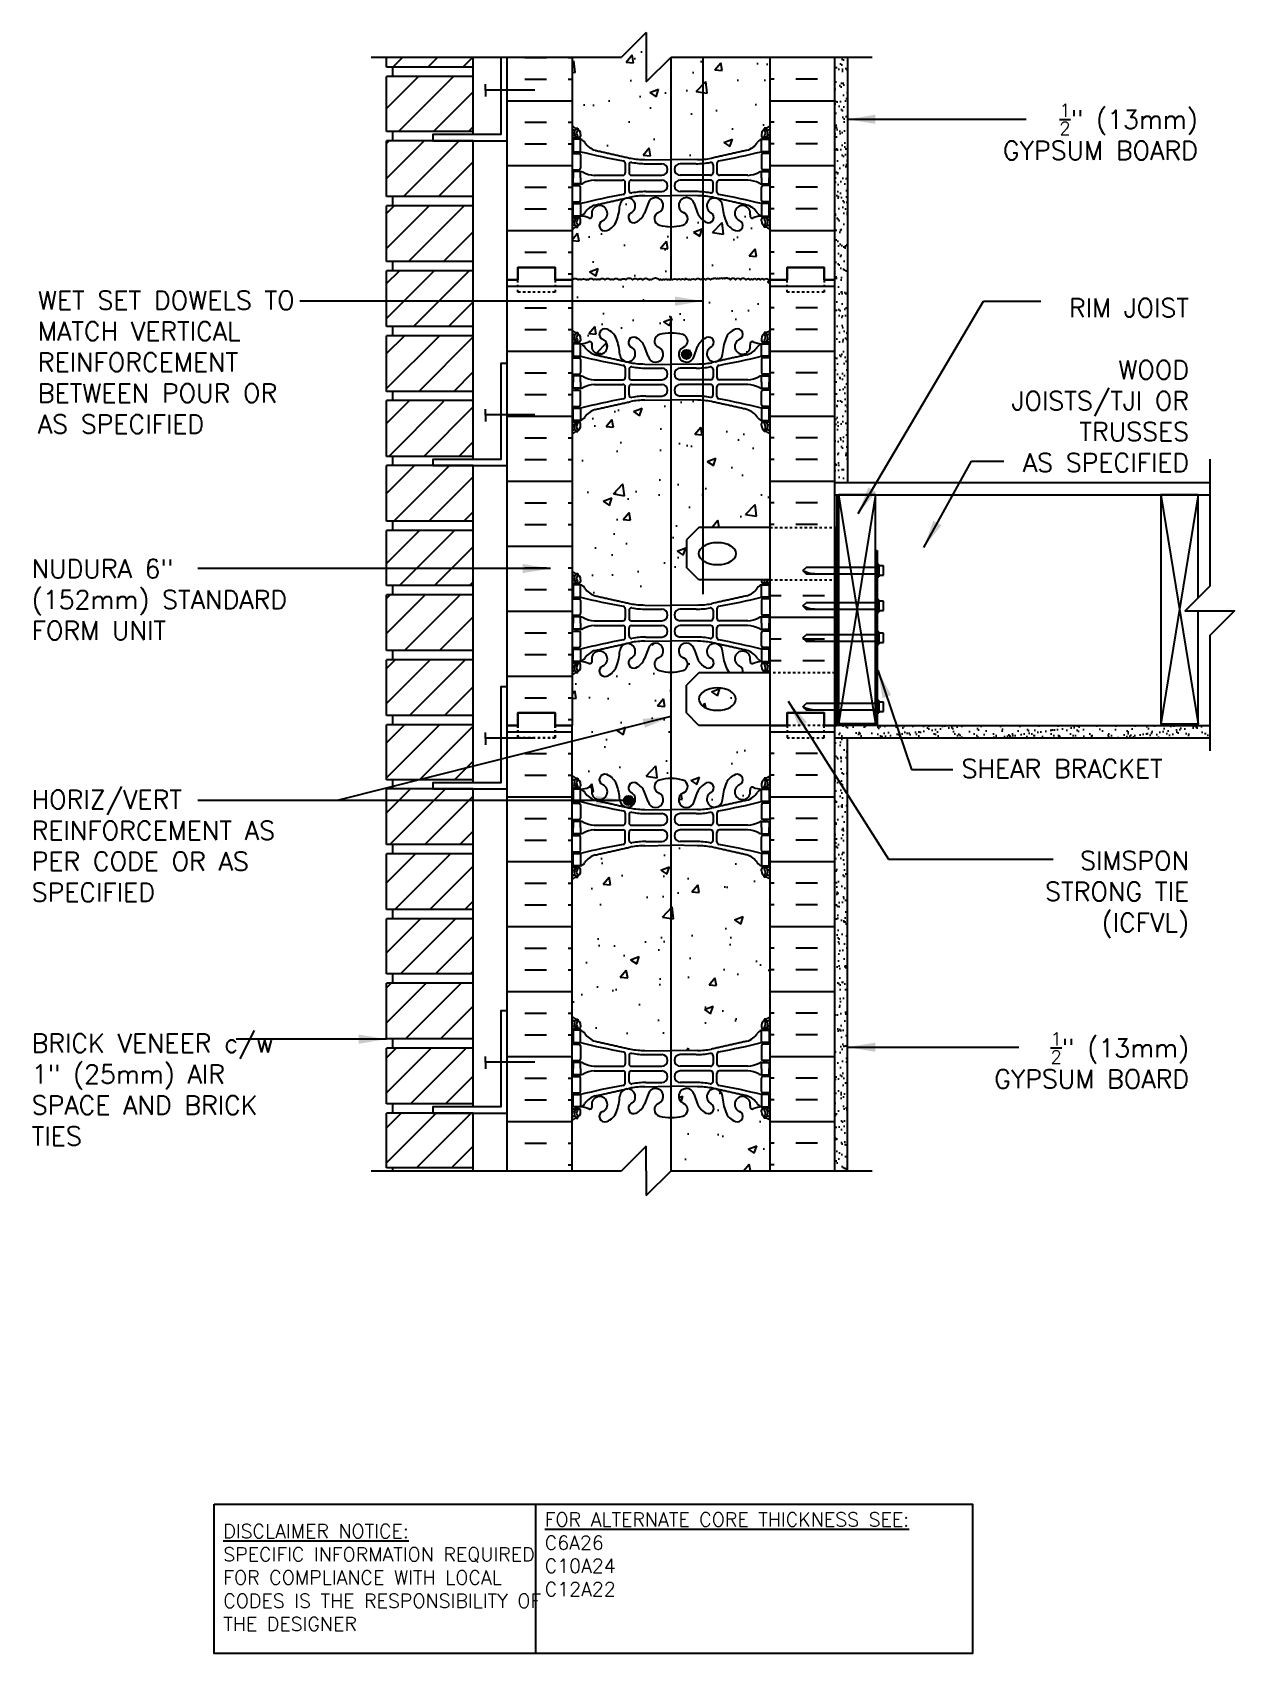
# Model space of a CAD drawing. Header units: inches. Extents: x 92.6 to 141.2, y -7.9 to 57.6.
import ezdxf

# ---------------------------------------------------------------- set-up
doc = ezdxf.new("R2010")
doc.units = ezdxf.units.IN
doc.header["$LTSCALE"] = 0.5
doc.header["$MEASUREMENT"] = 0
doc.linetypes.add('DASHED2', pattern=[0.375, 0.25, -0.125])
doc.linetypes.add('HIDDEN2', pattern=[0.1875, 0.125, -0.0625])
for name, color, linetype in [('HATCH', 12, 'Continuous'), ('line25', 2, 'Continuous'), ('LINE3', 3, 'Continuous'), ('LINE50', 5, 'Continuous'), ('LINE9', 9, 'Continuous'), ('TEXT', 4, 'Continuous'), ('Web_Edge', 9, 'Continuous')]:
    doc.layers.add(name, color=color, linetype=linetype)
doc.styles.add('DIM', font='romans.shx', dxfattribs={"width": 0.7})
doc.styles.add('ROMANS', font='romans.shx', dxfattribs={"height": 1.125})
doc.styles.get("Standard").update_dxf_attribs({"font": 'romans.shx', "height": 1.125})
doc.dimstyles.new('ext_12', dxfattribs={"dimscale": 12, "dimtxt": 0.09375, "dimasz": 0.09375, "dimexe": 0.09375, "dimexo": 0.0625, "dimgap": 0.0625, "dimtad": 1, "dimdec": 1, "dimzin": 3, "dimdsep": 46, "dimlunit": 4, "dimtxsty": 'DIM', "dimcen": 0.09, "dimdle": 0.09375, "dimclrt": 4, "dimadec": 0, "dimazin": 0, "dimtfac": 1, "dimtdec": 1, "dimtmove": 2, "dimatfit": 3, "dimfxl": 1, "dimfrac": 2, "dimtolj": 1, "dimtzin": 0, "dimarcsym": 0})
pattern_1 = [(37.5, (67.7634, 10.34643), (-0.0157483, 0.481706), [0, -0.38, 0, -0.425, 0, -0.40625]), (7.5, (67.7634, 10.3464), (0.442444, 0.7055365), [0, -0.205, 0, -0.3425, 0, -0.13125]), (327.5, (67.4559, 10.34643), (0.7785355, 0.0014148), [0, -0.125, 0, -0.45, 0, -0.5875]), (317.5, (67.4559, 10.3464), (0.7515317, 0.219419), [0, -0.0625, 0, -0.295, 0, -0.3375])]
pattern_2 = [(50, (119.5644, 30.208), (3.5863, -0.3138), [0.375, -4.125]), (355, (119.5644, 30.208), (-0.6938, 3.761), [0.3, -3.3]), (100.45, (119.8633, 30.1818), (2.8925, 3.4472), [0.3187, -3.5057]), (46.18, (119.5644, 31.208), (5.3362, -0.8276), [0.5625, -6.1875]), (96.64, (120.009, 31.139), (4.6733, 4.8706), [0.478, -5.2586]), (351.18, (119.5644, 31.208), (4.6733, 4.8706), [0.45, -4.95]), (21, (120.0644, 30.958), (2.9845, -2.0131), [0.375, -4.125]), (326, (120.0644, 30.958), (1.2166, 3.6258), [0.3, -3.3]), (71.45, (120.313, 30.7902), (4.2011, 1.6127), [0.3187, -3.5057]), (37.5, (119.5644, 30.208), (0.0608, 1.66447), [0, -3.26, 0, -3.35, 0, -3.3125]), (7.5, (119.5644, 30.208), (1.31535, 1.97206), [0, -1.91, 0, -3.185, 0, -1.2625]), (327.5, (118.4494, 30.208), (2.6691, -0.11277), [0, -1.25, 0, -3.9, 0, -5.175]), (317.5, (117.9494, 30.208), (2.9159, 0.5005), [0, -1.625, 0, -2.59, 0, -3.675])]

msp = doc.modelspace()

# ---------------------------------------------------------------- texts
at = {"layer": 'TEXT', "char_height": 0.75, "style": 'ROMANS'}
for s, insert, width, attachment_point in [('\\A1;{\\H0.7x;\\S1/2;\\H1.4286x;"} (13mm) GYPSUM BOARD', (139.727, 52.456), 9.28726, 9), ('WET SET DOWELS TO MATCH VERTICAL REINFORCEMENT BETWEEN POUR OR AS SPECIFIED ', (92.845, 44.275), 11.70168, 4), ('\\A1;\\PRIM JOIST\\P\\PWOOD \\PJOISTS/TJI OR\\PTRUSSES \\PAS SPECIFIED', (139.374, 39.842), 12.00896, 9), ('NUDURA 6" (152mm) STANDARD FORM UNIT', (92.595, 34.68), 11.69947, 4), ('SHEAR BRACKET', (130.181, 27.851), 15.79937, 4), ('HORIZ/VERT REINFORCEMENT AS PER CODE OR AS SPECIFIED', (92.595, 24.73), 11.69947, 4), ('SIMSPON \\PSTRONG TIE\\P(ICFVL)', (139.374, 22.758), 15.79937, 6), ('BRICK VENEER c/w 1" (25mm) AIR SPACE AND BRICK TIES', (92.595, 14.88), 10.8749, 4), ('\\A1;{\\H0.7x;\\S1/2;\\H1.4286x;"} (13mm) GYPSUM BOARD', (139.374, 14.934), 10.57544, 9)]:
    msp.add_mtext(s, dxfattribs=dict(at, insert=insert, width=width, attachment_point=attachment_point))
at = {"layer": 'TEXT', "char_height": 0.5625, "attachment_point": 4}
for s, insert, width in [('{\\LFOR ALTERNATE CORE THICKNESS SEE:\\P}C6A26\\PC10A24\\PC12A22', (113.333, -3.896), 23.33295), ('{\\LDISCLAIMER NOTICE:}\\PSPECIFIC INFORMATION REQUIRED FOR COMPLIANCE WITH LOCAL CODES IS THE RESPONSIBILITY OF THE DESIGNER', (100.341, -4.836), 14.00235)]:
    msp.add_mtext(s, dxfattribs=dict(at, insert=insert, width=width))

# ---------------------------------------------------------------- hatches: boundary and pattern name
at = {"layer": 'HATCH'}
h = msp.add_hatch(dxfattribs=at)
h.set_pattern_fill('AR-CONC', color=256, scale=0.5)
edge = h.paths.add_edge_path()
edge.add_arc((122.093, 41.013), 0.5, 46.21089, 66.42182)
edge.add_line((122.293, 41.471), (122.203, 41.471))
edge.add_line((122.203, 41.471), (122.203, 41.513))
edge.add_arc((122.343, 41.72), 0.25, 180, 235.9442, ccw=False)
edge.add_line((122.093, 41.72), (122.093, 41.788))
edge.add_arc((122.156, 41.788), 0.0625, 90, 180, ccw=False)
edge.add_line((122.156, 41.85), (122.203, 41.85))
edge.add_line((122.203, 41.85), (122.203, 41.92))
edge.add_line((122.203, 41.92), (122.098, 41.92))
edge.add_arc((122.221, 42.263), 0.364, 212.04242, 250.33874, ccw=False)
edge.add_arc((121.298, 41.651), 0.743, 34.22802, 73.81071)
edge.add_spline(control_points=[(121.505, 42.365), (120.068, 42.686)], knot_values=[0, 0, 1, 1], degree=1, periodic=0)
edge.add_arc((119.511, 39.754), 2.984, 79.25462, 85.8027)
edge.add_line((119.73, 42.73), (119.73, 37.601))
edge.add_line((119.73, 37.601), (122.439, 37.601))
edge.add_line((122.439, 37.601), (122.439, 41.374))
edge = h.paths.add_edge_path()
edge.add_arc((119.511, 39.754), 2.984, 85.8027, 90.09947)
edge.add_line((119.506, 42.738), (118.439, 42.754))
edge.add_line((118.439, 42.754), (118.428, 42.754))
edge.add_line((118.428, 42.754), (118.428, 34.447))
edge.add_line((118.428, 34.447), (118.439, 34.447))
edge.add_line((118.439, 34.447), (119.506, 34.463))
edge.add_arc((119.511, 37.447), 2.984, 269.90053, 280.74538)
edge.add_spline(control_points=[(120.068, 34.515), (121.505, 34.836)], knot_values=[0, 0, 1, 1], degree=1, periodic=0)
edge.add_arc((121.298, 35.55), 0.743, 286.18929, 325.77198)
edge.add_arc((122.221, 34.939), 0.364, 109.66126, 147.95758, ccw=False)
edge.add_line((122.098, 35.281), (122.203, 35.281))
edge.add_line((122.203, 35.281), (122.203, 35.351))
edge.add_line((122.203, 35.351), (122.156, 35.351))
edge.add_arc((122.156, 35.414), 0.0625, 180, 270, ccw=False)
edge.add_line((122.093, 35.414), (122.093, 35.476))
edge.add_line((122.093, 35.476), (119.564, 35.476))
edge.add_line((119.564, 35.476), (119.064, 35.976))
edge.add_line((119.064, 35.976), (119.064, 37.101))
edge.add_line((119.064, 37.101), (119.564, 37.601))
edge.add_line((119.564, 37.601), (119.73, 37.601))
edge.add_line((119.73, 37.601), (119.73, 42.73))
edge = h.paths.add_edge_path()
edge.add_line((118.428, 42.754), (117.373, 42.738))
edge.add_arc((117.368, 39.754), 2.984, 89.90053, 100.74538)
edge.add_spline(control_points=[(116.811, 42.686), (115.374, 42.365)], knot_values=[0, 0, 1, 1], degree=1, periodic=0)
edge.add_arc((115.581, 41.651), 0.743, 106.18929, 145.77198)
edge.add_arc((114.658, 42.263), 0.364, 289.66126, 327.95758, ccw=False)
edge.add_line((114.78, 41.92), (114.675, 41.92))
edge.add_line((114.675, 41.92), (114.675, 41.85))
edge.add_line((114.675, 41.85), (114.723, 41.85))
edge.add_arc((114.723, 41.788), 0.0625, 0, 90, ccw=False)
edge.add_line((114.785, 41.788), (114.785, 41.72))
edge.add_arc((114.535, 41.72), 0.25, 304.0558, 360, ccw=False)
edge.add_line((114.675, 41.513), (114.675, 41.471))
edge.add_line((114.675, 41.471), (114.585, 41.471))
edge.add_arc((114.785, 41.013), 0.5, 113.57818, 133.78911)
edge.add_line((114.439, 41.374), (114.439, 35.827))
edge.add_arc((114.785, 36.188), 0.5, 226.21089, 246.42182)
edge.add_line((114.585, 35.73), (114.675, 35.73))
edge.add_line((114.675, 35.73), (114.675, 35.688))
edge.add_arc((114.535, 35.481), 0.25, 0, 55.9442, ccw=False)
edge.add_line((114.785, 35.481), (114.785, 35.414))
edge.add_arc((114.723, 35.414), 0.0625, -90, 0, ccw=False)
edge.add_line((114.723, 35.351), (114.675, 35.351))
edge.add_line((114.675, 35.351), (114.675, 35.281))
edge.add_line((114.675, 35.281), (114.78, 35.281))
edge.add_arc((114.658, 34.939), 0.364, 32.04242, 70.33874, ccw=False)
edge.add_arc((115.581, 35.55), 0.743, 214.22802, 253.81071)
edge.add_spline(control_points=[(115.374, 34.836), (116.811, 34.515)], knot_values=[0, 0, 1, 1], degree=1, periodic=0)
edge.add_arc((117.368, 37.447), 2.984, 259.25462, 270.09947)
edge.add_line((117.373, 34.463), (118.428, 34.447))
edge.add_line((118.428, 34.447), (118.428, 42.754))
h.paths.add_polyline_path([(122.439, 47.601), (122.439, 47.63, 0.272614), (122.374, 47.601, 0.520567), (122.196, 47.601, 0.520567), (122.049, 47.601, 0.520567), (121.897, 47.601, 0.520567), (121.74, 47.601, 0.520567), (121.64, 47.601, 0.520567), (121.461, 47.601, 0.520567), (121.241, 47.601, 0.520567), (121.047, 47.601, 0.520567), (120.842, 47.601, 0.520567), (120.743, 47.643, 0.520567), (120.612, 47.643, 0.520567), (120.522, 47.643, 0.520567), (120.439, 47.643, 0.520567), (120.356, 47.643, 0.520567), (120.267, 47.643, 0.520567), (120.136, 47.643, 0.520567), (120.036, 47.601, 0.520567), (119.832, 47.601, 0.256279), (119.73, 47.651), (119.73, 45.189, -0.050563), (119.857, 45.271, -0.940793), (120.06, 44.888, 1.702394), (120.51, 44.576, -0.069923), (120.647, 45.219, -0.21345), (121.039, 45.609, -1), (121.203, 45.2, 2.087231), (121.636, 44.975, -0.669601), (121.769, 45.096, 0.085348), (122.098, 45.02), (122.203, 45.02), (122.203, 45.09), (122.156, 45.09, -0.414214), (122.093, 45.153), (122.093, 45.22, -0.249069), (122.203, 45.427), (122.203, 45.469), (122.293, 45.469, 0.088416), (122.439, 45.566)])
h.paths.add_polyline_path([(119.73, 47.651, 0.233179), (119.638, 47.601, 0.520567), (119.417, 47.601, 0.520567), (119.239, 47.601, 0.520567), (119.139, 47.601, 0.520567), (118.982, 47.601, 0.520567), (118.83, 47.601, 0.520567), (118.683, 47.601, 0.520567), (118.504, 47.601, 0.520567), (118.389, 47.601, 0.520567), (118.3, 47.601, 0.520567), (118.179, 47.601, 0.520567), (118.064, 47.601, 0.520567), (117.959, 47.601, 0.520567), (117.653, 47.601, 0.520567), (117.542, 47.601, 0.520567), (117.296, 47.601, 0.520567), (117.096, 47.601, 0.520567), (116.887, 47.601, 0.520567), (116.609, 47.601, 0.520567), (116.42, 47.601, 0.520567), (116.325, 47.601, 0.520567), (116.1, 47.601, 0.520567), (115.979, 47.601, 0.520567), (115.769, 47.601, 0.520567), (115.559, 47.601, 0.520567), (115.433, 47.601, 0.520567), (115.307, 47.601, 0.520567), (115.098, 47.601, 0.520567), (114.993, 47.601, 0.520567), (114.809, 47.601, 0.520567), (114.688, 47.601, 0.484838), (114.439, 47.601), (114.439, 45.566, 0.088416), (114.585, 45.469), (114.675, 45.469), (114.675, 45.427, -0.249069), (114.785, 45.22), (114.785, 45.153, -0.414214), (114.723, 45.09), (114.675, 45.09), (114.675, 45.02), (114.78, 45.02, 0.085348), (115.11, 45.096, -0.669601), (115.242, 44.975, 2.087231), (115.676, 45.2, -1), (115.84, 45.609, -0.21345), (116.232, 45.219, -0.069923), (116.369, 44.576, 1.702394), (116.819, 44.888, -0.940793), (117.022, 45.271, -0.173075), (117.368, 44.905), (117.511, 44.518, 1.612474), (117.942, 44.877, -0.734872), (117.965, 45.389, -0.068475), (118.439, 45.451, -0.068475), (118.914, 45.389, -0.734872), (118.937, 44.877, 1.612474), (119.368, 44.518), (119.511, 44.905, -0.121448), (119.73, 45.189)])
h.paths.add_polyline_path([(119.251, 44.591, -1), (118.876, 44.591, -1)], flags=16)
h.paths.add_polyline_path([(118.428, 49.751, -0.066822), (117.965, 49.813, -0.734872), (117.942, 50.324, 1.612474), (117.511, 50.683), (117.368, 50.296, -0.173075), (117.022, 49.93, -0.940793), (116.819, 50.313, 1.702394), (116.369, 50.626, -0.069923), (116.232, 49.982, -0.21345), (115.84, 49.593, -1), (115.676, 50.001, 2.087231), (115.242, 50.226, -0.669601), (115.11, 50.106, 0.085348), (114.78, 50.181), (114.675, 50.181), (114.675, 50.111), (114.723, 50.111, -0.414214), (114.785, 50.049), (114.785, 49.981, -0.249069), (114.675, 49.774), (114.675, 49.732), (114.585, 49.732, 0.088416), (114.439, 49.635), (114.439, 47.601, -0.484838), (114.688, 47.601, -0.520567), (114.809, 47.601, -0.520567), (114.993, 47.601, -0.520567), (115.098, 47.601, -0.520567), (115.307, 47.601, -0.520567), (115.433, 47.601, -0.520567), (115.559, 47.601, -0.520567), (115.769, 47.601, -0.520567), (115.979, 47.601, -0.520567), (116.1, 47.601, -0.520567), (116.325, 47.601, -0.520567), (116.42, 47.601, -0.520567), (116.609, 47.601, -0.520567), (116.887, 47.601, -0.520567), (117.096, 47.601, -0.520567), (117.296, 47.601, -0.520567), (117.542, 47.601, -0.520567), (117.653, 47.601, -0.520567), (117.959, 47.601, -0.520567), (118.064, 47.601, -0.520567), (118.179, 47.601, -0.520567), (118.3, 47.601, -0.520567), (118.389, 47.601, -0.17379), (118.428, 47.628)])
h.paths.add_polyline_path([(119.73, 50.012, -0.121448), (119.511, 50.296), (119.368, 50.683, 1.612474), (118.937, 50.324, -0.734872), (118.914, 49.813, -0.070129), (118.428, 49.751), (118.428, 47.628, -0.318007), (118.504, 47.601, -0.520567), (118.683, 47.601, -0.520567), (118.83, 47.601, -0.520567), (118.982, 47.601, -0.520567), (119.139, 47.601, -0.520567), (119.239, 47.601, -0.520567), (119.417, 47.601, -0.520567), (119.638, 47.601, -0.233179), (119.73, 47.651)])
h.paths.add_polyline_path([(122.439, 49.635, 0.088416), (122.293, 49.732), (122.203, 49.732), (122.203, 49.774, -0.249069), (122.093, 49.981), (122.093, 50.049, -0.414214), (122.156, 50.111), (122.203, 50.111), (122.203, 50.181), (122.098, 50.181, 0.085348), (121.769, 50.106, -0.669601), (121.636, 50.226, 2.087231), (121.203, 50.001, -1), (121.039, 49.593, -0.21345), (120.647, 49.982, -0.069923), (120.51, 50.626, 1.702394), (120.06, 50.313, -0.940793), (119.857, 49.93, -0.050563), (119.73, 50.012), (119.73, 47.651, -0.256279), (119.832, 47.601, -0.520567), (120.036, 47.601, -0.520567), (120.136, 47.643, -0.520567), (120.267, 47.643, -0.520567), (120.356, 47.643, -0.520567), (120.439, 47.643, -0.520567), (120.522, 47.643, -0.520567), (120.612, 47.643, -0.520567), (120.743, 47.643, -0.520567), (120.842, 47.601, -0.520567), (121.047, 47.601, -0.520567), (121.241, 47.601, -0.520567), (121.461, 47.601, -0.520567), (121.64, 47.601, -0.520567), (121.74, 47.601, -0.520567), (121.897, 47.601, -0.520567), (122.049, 47.601, -0.520567), (122.196, 47.601, -0.520567), (122.374, 47.601, -0.272614), (122.439, 47.63)])
edge = h.paths.add_edge_path()
edge.add_line((118.428, 56.589), (117.439, 55.601))
edge.add_line((117.439, 55.601), (117.439, 57.601))
edge.add_line((117.439, 57.601), (116.439, 56.601))
edge.add_line((116.439, 56.601), (114.439, 56.601))
edge.add_line((114.439, 56.601), (114.439, 53.827))
edge.add_arc((114.785, 54.188), 0.5, 226.21089, 246.42182)
edge.add_line((114.585, 53.73), (114.675, 53.73))
edge.add_line((114.675, 53.73), (114.675, 53.688))
edge.add_arc((114.535, 53.481), 0.25, 0, 55.9442, ccw=False)
edge.add_line((114.785, 53.481), (114.785, 53.414))
edge.add_arc((114.723, 53.414), 0.0625, -90, 0, ccw=False)
edge.add_line((114.723, 53.351), (114.675, 53.351))
edge.add_line((114.675, 53.351), (114.675, 53.281))
edge.add_line((114.675, 53.281), (114.78, 53.281))
edge.add_arc((114.658, 52.939), 0.364, 32.04242, 70.33874, ccw=False)
edge.add_arc((115.581, 53.55), 0.743, 214.22802, 253.81071)
edge.add_spline(control_points=[(115.374, 52.836), (116.811, 52.515)], knot_values=[0, 0, 1, 1], degree=1, periodic=0)
edge.add_arc((117.368, 55.447), 2.984, 259.25462, 270.09947)
edge.add_line((117.373, 52.463), (118.428, 52.447))
edge.add_line((118.428, 52.447), (118.428, 56.589))
h.paths.add_polyline_path([(119.73, 56.601), (118.439, 56.601), (118.428, 56.589), (118.428, 52.447), (118.439, 52.447), (119.506, 52.463, 0.01875), (119.73, 52.471)])
edge = h.paths.add_edge_path()
edge.add_line((122.439, 56.601), (119.73, 56.601))
edge.add_line((119.73, 56.601), (119.73, 52.471))
edge.add_arc((119.511, 55.447), 2.984, 274.1973, 280.74538)
edge.add_spline(control_points=[(120.068, 52.515), (121.505, 52.836)], knot_values=[0, 0, 1, 1], degree=1, periodic=0)
edge.add_arc((121.298, 53.55), 0.743, 286.18929, 325.77198)
edge.add_arc((122.221, 52.939), 0.364, 109.66126, 147.95758, ccw=False)
edge.add_line((122.098, 53.281), (122.203, 53.281))
edge.add_line((122.203, 53.281), (122.203, 53.351))
edge.add_line((122.203, 53.351), (122.156, 53.351))
edge.add_arc((122.156, 53.414), 0.0625, 180, 270, ccw=False)
edge.add_line((122.093, 53.414), (122.093, 53.481))
edge.add_arc((122.343, 53.481), 0.25, 124.0558, 180, ccw=False)
edge.add_line((122.203, 53.688), (122.203, 53.73))
edge.add_line((122.203, 53.73), (122.293, 53.73))
edge.add_arc((122.093, 54.188), 0.5, 293.57818, 313.78911)
edge.add_line((122.439, 53.827), (122.439, 56.601))
h.paths.add_polyline_path([(122.439, 29.601), (119.564, 29.601), (119.064, 30.101), (119.064, 31.226), (119.564, 31.726), (120.822, 31.726, -0.116245), (120.647, 31.982, -0.069923), (120.51, 32.626, 1.702394), (120.06, 32.313, -0.940793), (119.857, 31.93, -0.173075), (119.511, 32.296), (119.368, 32.683, 1.612474), (118.937, 32.324, -0.734872), (118.914, 31.813, -0.070129), (118.428, 31.751), (118.428, 27.45, -0.070129), (118.914, 27.389, -0.734872), (118.937, 26.877, 1.612474), (119.368, 26.518), (119.511, 26.905, -0.173075), (119.857, 27.271, -0.940793), (120.06, 26.888, 1.702394), (120.51, 26.576, -0.069923), (120.647, 27.219, -0.21345), (121.039, 27.609, -1), (121.203, 27.2, 2.087231), (121.636, 26.975, -0.669601), (121.769, 27.096, 0.085348), (122.098, 27.02), (122.203, 27.02), (122.203, 27.09), (122.156, 27.09, -0.414214), (122.093, 27.153), (122.093, 27.22, -0.249069), (122.203, 27.427), (122.203, 27.469), (122.293, 27.469, 0.088416), (122.439, 27.566)])
h.paths.add_polyline_path([(122.439, 13.635, 0.088416), (122.293, 13.732), (122.203, 13.732), (122.203, 13.774, -0.249069), (122.093, 13.981), (122.093, 14.049, -0.414214), (122.156, 14.111), (122.203, 14.111), (122.203, 14.181), (122.098, 14.181, 0.085348), (121.769, 14.106, -0.669601), (121.636, 14.226, 2.087231), (121.203, 14.001, -1), (121.039, 13.593, -0.21345), (120.647, 13.982, -0.069923), (120.51, 14.626, 1.702394), (120.06, 14.313, -0.940793), (119.857, 13.93, -0.173075), (119.511, 14.296), (119.368, 14.683, 1.612474), (118.937, 14.324, -0.734872), (118.914, 13.813, -0.070129), (118.428, 13.751), (118.428, 11.601), (122.439, 11.601)])
h.paths.add_polyline_path([(118.428, 31.751, -0.066822), (117.965, 31.813, -0.734872), (117.942, 32.324, 1.612474), (117.511, 32.683), (117.368, 32.296, -0.16372), (117.046, 31.943, -1.059167), (116.84, 32.324, 1.629604), (116.369, 32.626, -0.06598), (116.244, 32.017, -0.227838), (115.84, 31.593, -1), (115.676, 32.001, 2.087231), (115.242, 32.226, -0.669601), (115.11, 32.106, 0.085348), (114.78, 32.181), (114.675, 32.181), (114.675, 32.111), (114.723, 32.111, -0.414214), (114.785, 32.049), (114.785, 31.981, -0.249069), (114.675, 31.774), (114.675, 31.732), (114.585, 31.732, 0.088416), (114.439, 31.635), (114.439, 29.601), (114.439, 27.566, 0.088416), (114.585, 27.469), (114.675, 27.469), (114.675, 27.427, -0.249069), (114.785, 27.22), (114.785, 27.153, -0.414214), (114.723, 27.09), (114.675, 27.09), (114.675, 27.02), (114.78, 27.02, 0.085348), (115.11, 27.096, -0.669601), (115.242, 26.975, 2.087231), (115.676, 27.2, -1), (115.84, 27.609, -0.227838), (116.244, 27.184, -0.06598), (116.369, 26.576, 1.629604), (116.84, 26.877, -1.059167), (117.046, 27.259, -0.16372), (117.368, 26.905), (117.511, 26.518, 1.612474), (117.942, 26.877, -0.734872), (117.965, 27.389, -0.066822), (118.428, 27.451)])
h.paths.add_polyline_path([(116.908, 26.566, -1), (116.533, 26.566, -1)], flags=16)
h.paths.add_polyline_path([(122.156, 32.111), (122.203, 32.111), (122.203, 32.181), (122.098, 32.181, 0.085348), (121.769, 32.106, -0.669601), (121.636, 32.226, 2.087231), (121.203, 32.001, -0.399436), (121.329, 31.726), (122.203, 31.726), (122.203, 31.774, -0.249069), (122.093, 31.981), (122.093, 32.049, -0.414214)], flags=17)
h = msp.add_hatch(dxfattribs=at)
h.set_pattern_fill('ANSI31', color=256, scale=8, style=0)
h.set_pattern_definition([(45, (100.638, -1.2742), (-0.707107, 0.707107), [])])
h.paths.add_polyline_path([(110.439, 32.251), (106.939, 32.251), (106.939, 30.001), (110.439, 30.001)])
h.paths.add_polyline_path([(110.439, 34.876), (106.939, 34.876), (106.939, 32.626), (110.439, 32.626)])
h.paths.add_polyline_path([(110.439, 37.471), (106.939, 37.471), (106.939, 35.251), (110.439, 35.251)])
h.paths.add_polyline_path([(110.439, 40.096), (106.939, 40.096), (106.939, 37.846), (110.439, 37.846)])
h.paths.add_polyline_path([(110.439, 42.696), (108.814, 42.696), (108.814, 42.721), (106.939, 42.721), (106.939, 40.471), (110.439, 40.471)])
h.paths.add_polyline_path([(110.439, 45.346), (106.939, 45.346), (106.939, 43.096), (110.439, 43.096)])
h.paths.add_polyline_path([(110.439, 47.971), (106.939, 47.971), (106.939, 45.721), (110.439, 45.721)])
h.paths.add_polyline_path([(110.439, 50.596), (106.939, 50.596), (106.939, 48.346), (110.439, 48.346)])
h.paths.add_polyline_path([(110.439, 53.196), (108.814, 53.196), (108.814, 53.221), (106.939, 53.221), (106.939, 50.971), (110.439, 50.971)])
h.paths.add_polyline_path([(110.439, 55.816), (106.939, 55.816), (106.939, 53.596), (110.439, 53.596)])
h.paths.add_polyline_path([(110.439, 56.601), (106.939, 56.601), (106.939, 56.191), (110.439, 56.191)])
h = msp.add_hatch(dxfattribs=at)
h.set_pattern_fill('INSUL', color=256, scale=7, style=0)
h.set_pattern_definition([(0, (-2811.7222, -349.409), (0, 2.625), []), (0, (-2811.7222, -348.534), (0, 2.625), [0.875, -0.875]), (0, (-2811.7222, -347.659), (0, 2.625), [0.875, -0.875])])
h.paths.add_polyline_path([(114.439, 56.601), (111.814, 56.601), (111.814, 47.601), (112.252, 47.601), (112.252, 48.101), (113.752, 48.101), (113.752, 47.601), (114.439, 47.601)])
h = msp.add_hatch(dxfattribs=at)
h.set_pattern_fill('INSUL', color=256, scale=7, style=0)
h.set_pattern_definition([(180, (3048.601, -349.409), (0, 2.625), []), (180, (3048.601, -348.534), (0, 2.625), [0.875, -0.875]), (180, (3048.601, -347.659), (0, 2.625), [0.875, -0.875])])
h.paths.add_polyline_path([(125.064, 56.601), (122.439, 56.601), (122.439, 47.601), (123.127, 47.601), (123.127, 48.101), (124.627, 48.101), (124.627, 47.601), (125.064, 47.601)])
h = msp.add_hatch(dxfattribs=at)
h.set_pattern_fill('AR-SAND', color=256, scale=0.25, style=0)
h.set_pattern_definition(pattern_1)
h.paths.add_polyline_path([(125.564, 56.601), (125.064, 56.601), (125.064, 39.413), (125.564, 39.413)])
h = msp.add_hatch(dxfattribs=at)
h.set_pattern_fill('INSUL', color=256, scale=7, style=0)
h.set_pattern_definition([(0, (-2811.7222, -367.409), (0, 2.625), []), (0, (-2811.7222, -366.534), (0, 2.625), [0.875, -0.875]), (0, (-2811.7222, -365.659), (0, 2.625), [0.875, -0.875])])
h.paths.add_polyline_path([(111.814, 29.601), (112.252, 29.601), (112.252, 30.101), (113.752, 30.101), (113.752, 29.601), (114.439, 29.601), (114.439, 47.601), (113.752, 47.601), (113.752, 48.101), (112.252, 48.101), (112.252, 47.601), (111.814, 47.601)])
h = msp.add_hatch(dxfattribs=at)
h.set_pattern_fill('INSUL', color=256, scale=7, style=0)
h.set_pattern_definition([(180, (3048.601, -367.409), (0, 2.625), []), (180, (3048.601, -366.534), (0, 2.625), [0.875, -0.875]), (180, (3048.601, -365.659), (0, 2.625), [0.875, -0.875])])
h.paths.add_polyline_path([(122.439, 37.601), (125.064, 37.601), (125.064, 47.601), (124.627, 47.601), (124.627, 48.101), (123.127, 48.101), (123.127, 47.601), (122.439, 47.601)])
h = msp.add_hatch(dxfattribs=at)
h.set_pattern_fill('AR-CONC', color=256, scale=0.5, style=0)
h.set_pattern_definition(pattern_2)
edge = h.paths.add_edge_path()
edge.add_ellipse((120.31, 36.538), major_axis=(-0.746, 0), ratio=0.610344, start_angle=0, end_angle=360)
h = msp.add_hatch(dxfattribs=at)
h.set_pattern_fill('INSUL', color=256, scale=7, style=0)
h.set_pattern_definition([(0, (67.7634, 10.3464), (0, 2.625), []), (0, (67.7634, 11.2214), (0, 2.625), [0.875, -0.875]), (0, (67.7634, 12.0964), (0, 2.625), [0.875, -0.875])])
h.paths.add_polyline_path([(125.064, 35.476), (122.439, 35.476), (122.439, 31.726), (125.064, 31.726)])
h = msp.add_hatch(dxfattribs=at)
h.set_pattern_fill('AR-CONC', color=256, scale=0.5, style=0)
h.set_pattern_definition(pattern_2)
edge = h.paths.add_edge_path()
edge.add_ellipse((120.31, 30.663), major_axis=(-0.746, 0), ratio=0.610344, start_angle=0, end_angle=360, ccw=False)
h = msp.add_hatch(dxfattribs=at)
h.set_pattern_fill('ANSI31', color=256, scale=8, style=0)
h.set_pattern_definition([(45, (65.7634, 10.3464), (-0.707107, 0.707107), [])])
h.paths.add_polyline_path([(110.439, 27.405), (110.439, 29.626), (106.939, 29.626), (106.939, 27.405)])
h.paths.add_polyline_path([(110.439, 24.78), (110.439, 27.03), (106.939, 27.03), (106.939, 24.78)])
h.paths.add_polyline_path([(110.439, 22.155), (110.439, 24.405), (106.939, 24.405), (106.939, 22.155)])
h.paths.add_polyline_path([(110.439, 19.56), (110.439, 21.78), (106.939, 21.78), (106.939, 19.56)])
h.paths.add_polyline_path([(110.439, 16.935), (110.439, 19.185), (106.939, 19.185), (106.939, 16.935)])
h.paths.add_polyline_path([(106.939, 16.56), (106.939, 14.31), (110.439, 14.31), (110.439, 16.56)])
h.paths.add_polyline_path([(110.439, 11.715), (110.439, 13.935), (106.939, 13.935), (106.939, 11.715)])
h = msp.add_hatch(dxfattribs=at)
h.set_pattern_fill('INSUL', color=256, scale=7, style=0)
h.set_pattern_definition([(7e-15, (-2811.7222, -385.409), (0, 2.625), []), (7e-15, (-2811.7222, -384.534), (0, 2.625), [0.875, -0.875]), (7e-15, (-2811.7222, -383.659), (0, 2.625), [0.875, -0.875])])
h.paths.add_polyline_path([(111.814, 11.601), (112.252, 11.601), (112.252, 12.101), (113.752, 12.101), (113.752, 11.601), (114.439, 11.601), (114.439, 29.601), (113.752, 29.601), (113.752, 30.101), (112.252, 30.101), (112.252, 29.601), (111.814, 29.601)])
h = msp.add_hatch(dxfattribs=at)
h.set_pattern_fill('INSUL', color=256, scale=7, style=0)
h.set_pattern_definition([(180, (3048.601, -385.409), (0, 2.625), []), (180, (3048.601, -384.534), (0, 2.625), [0.875, -0.875]), (180, (3048.601, -383.659), (0, 2.625), [0.875, -0.875])])
h.paths.add_polyline_path([(125.064, 11.601), (124.627, 11.601), (124.627, 12.101), (123.127, 12.101), (123.127, 11.601), (122.439, 11.601), (122.439, 29.601), (123.127, 29.601), (123.127, 30.101), (124.627, 30.101), (124.627, 29.601), (125.064, 29.601)])
h = msp.add_hatch(dxfattribs=at)
h.set_pattern_fill('AR-SAND', color=256, scale=0.25, style=0)
h.set_pattern_definition(pattern_1)
h.paths.add_polyline_path([(140.215, 29.101), (140.215, 29.601), (126.769, 29.601), (125.144, 29.601), (125.064, 29.601), (125.064, 29.101)])
h = msp.add_hatch(dxfattribs=at)
h.set_pattern_fill('AR-SAND', color=256, scale=0.25, style=0)
h.set_pattern_definition(pattern_1)
h.paths.add_polyline_path([(125.564, 29.101), (125.064, 29.101), (125.064, 11.601), (125.564, 11.601)])
h = msp.add_hatch(dxfattribs=at)
h.set_pattern_fill('AR-CONC', color=256, scale=0.5)
edge = h.paths.add_edge_path()
edge.add_arc((122.093, 23.013), 0.5, 46.21089, 66.42182)
edge.add_line((122.293, 23.471), (122.203, 23.471))
edge.add_line((122.203, 23.471), (122.203, 23.513))
edge.add_arc((122.343, 23.72), 0.25, 180, 235.9442, ccw=False)
edge.add_line((122.093, 23.72), (122.093, 23.788))
edge.add_arc((122.156, 23.788), 0.0625, 90, 180, ccw=False)
edge.add_line((122.156, 23.85), (122.203, 23.85))
edge.add_line((122.203, 23.85), (122.203, 23.92))
edge.add_line((122.203, 23.92), (122.098, 23.92))
edge.add_arc((122.221, 24.263), 0.364, 212.04242, 250.33874, ccw=False)
edge.add_arc((121.298, 23.651), 0.743, 34.22802, 73.81071)
edge.add_spline(control_points=[(121.505, 24.365), (120.068, 24.686)], knot_values=[0, 0, 1, 1], degree=1, periodic=0)
edge.add_arc((119.511, 21.754), 2.984, 79.25462, 90.09947)
edge.add_line((119.506, 24.738), (118.439, 24.754))
edge.add_line((118.439, 24.754), (118.428, 24.754))
edge.add_line((118.428, 24.754), (118.428, 16.447))
edge.add_line((118.428, 16.447), (118.439, 16.447))
edge.add_line((118.439, 16.447), (119.506, 16.463))
edge.add_arc((119.511, 19.447), 2.984, 269.90053, 280.74538)
edge.add_spline(control_points=[(120.068, 16.515), (121.505, 16.836)], knot_values=[0, 0, 1, 1], degree=1, periodic=0)
edge.add_arc((121.298, 17.55), 0.743, 286.18929, 325.77198)
edge.add_arc((122.221, 16.939), 0.364, 109.66126, 147.95758, ccw=False)
edge.add_line((122.098, 17.281), (122.203, 17.281))
edge.add_line((122.203, 17.281), (122.203, 17.351))
edge.add_line((122.203, 17.351), (122.156, 17.351))
edge.add_arc((122.156, 17.414), 0.0625, 180, 270, ccw=False)
edge.add_line((122.093, 17.414), (122.093, 17.481))
edge.add_arc((122.343, 17.481), 0.25, 124.0558, 180, ccw=False)
edge.add_line((122.203, 17.688), (122.203, 17.73))
edge.add_line((122.203, 17.73), (122.293, 17.73))
edge.add_arc((122.093, 18.188), 0.5, 293.57818, 313.78911)
edge.add_line((122.439, 17.827), (122.439, 23.374))
edge = h.paths.add_edge_path()
edge.add_line((118.428, 24.754), (117.373, 24.738))
edge.add_arc((117.368, 21.754), 2.984, 89.90053, 100.74538)
edge.add_spline(control_points=[(116.811, 24.686), (115.374, 24.365)], knot_values=[0, 0, 1, 1], degree=1, periodic=0)
edge.add_arc((115.581, 23.651), 0.743, 106.18929, 145.77198)
edge.add_arc((114.658, 24.263), 0.364, 289.66126, 327.95758, ccw=False)
edge.add_line((114.78, 23.92), (114.675, 23.92))
edge.add_line((114.675, 23.92), (114.675, 23.85))
edge.add_line((114.675, 23.85), (114.723, 23.85))
edge.add_arc((114.723, 23.788), 0.0625, 0, 90, ccw=False)
edge.add_line((114.785, 23.788), (114.785, 23.72))
edge.add_arc((114.535, 23.72), 0.25, 304.0558, 360, ccw=False)
edge.add_line((114.675, 23.513), (114.675, 23.471))
edge.add_line((114.675, 23.471), (114.585, 23.471))
edge.add_arc((114.785, 23.013), 0.5, 113.57818, 133.78911)
edge.add_line((114.439, 23.374), (114.439, 17.827))
edge.add_arc((114.785, 18.188), 0.5, 226.21089, 246.42182)
edge.add_line((114.585, 17.73), (114.675, 17.73))
edge.add_line((114.675, 17.73), (114.675, 17.688))
edge.add_arc((114.535, 17.481), 0.25, 0, 55.9442, ccw=False)
edge.add_line((114.785, 17.481), (114.785, 17.414))
edge.add_arc((114.723, 17.414), 0.0625, -90, 0, ccw=False)
edge.add_line((114.723, 17.351), (114.675, 17.351))
edge.add_line((114.675, 17.351), (114.675, 17.281))
edge.add_line((114.675, 17.281), (114.78, 17.281))
edge.add_arc((114.658, 16.939), 0.364, 32.04242, 70.33874, ccw=False)
edge.add_arc((115.581, 17.55), 0.743, 214.22802, 253.81071)
edge.add_spline(control_points=[(115.374, 16.836), (116.811, 16.515)], knot_values=[0, 0, 1, 1], degree=1, periodic=0)
edge.add_arc((117.368, 19.447), 2.984, 259.25462, 270.09947)
edge.add_line((117.373, 16.463), (118.428, 16.447))
edge.add_line((118.428, 16.447), (118.428, 24.754))
at = {"layer": 'LINE3'}
for points in [[(118.876, 44.591, 1), (119.251, 44.591, 1)], [(116.533, 26.566, 1), (116.908, 26.566, 1)]]:
    msp.add_hatch(color=256, dxfattribs=at).paths.add_polyline_path(points)

# ---------------------------------------------------------------- linework, layer by layer
at = {"layer": 'HATCH'}
for p, q in [((125.207, 38.913), (126.707, 29.663)), ((126.707, 38.913), (125.207, 29.663)), ((138.241, 38.913), (139.741, 29.663)), ((139.741, 38.913), (138.241, 29.663))]:
    msp.add_line(p, q, dxfattribs=at)
for points in [[(114.439, 47.601, -0.484838), (114.688, 47.601, -0.520567), (114.809, 47.601, -0.520567), (114.993, 47.601, -0.520567), (115.098, 47.601, -0.520567), (115.307, 47.601, -0.520567), (115.433, 47.601, -0.520567), (115.559, 47.601, -0.520567), (115.769, 47.601, -0.520567), (115.979, 47.601, -0.520567), (116.1, 47.601, -0.520567), (116.325, 47.601, -0.520567), (116.42, 47.601, -0.520567), (116.609, 47.601, -0.520567), (116.887, 47.601, -0.520567), (117.096, 47.601, -0.520567), (117.296, 47.601, -0.520567), (117.542, 47.601, -0.520567), (117.653, 47.601, -0.520567), (117.959, 47.601, -0.520567), (118.064, 47.601, -0.520567), (118.179, 47.601, -0.520567), (118.3, 47.601, -0.520567), (118.389, 47.601, -0.520567), (118.504, 47.601, -0.520567), (118.683, 47.601, -0.520567), (118.83, 47.601, -0.520567), (118.982, 47.601, -0.520567), (119.139, 47.601, -0.520567), (119.239, 47.601, -0.520567), (119.417, 47.601, -0.520567), (119.638, 47.601, -0.520567), (119.832, 47.601, -0.520567), (120.036, 47.601, -0.520567), (120.136, 47.643, -0.520567), (120.267, 47.643, -0.520567), (120.356, 47.643, -0.520567), (120.439, 47.643)], [(122.439, 47.63, 0.272614), (122.374, 47.601, 0.520567), (122.196, 47.601, 0.520567), (122.049, 47.601, 0.520567), (121.897, 47.601, 0.520567), (121.74, 47.601, 0.520567), (121.64, 47.601, 0.520567), (121.461, 47.601, 0.520567), (121.241, 47.601, 0.520567), (121.047, 47.601, 0.520567), (120.842, 47.601, 0.520567), (120.743, 47.643, 0.520567), (120.612, 47.643, 0.520567), (120.522, 47.643, 0.520567), (120.439, 47.643)]]:
    msp.add_lwpolyline(points, format="xyb", dxfattribs=at)
at = {"layer": 'line25'}
for p, q in [((106.939, 56.191), (106.939, 56.601)), ((110.439, 53.471), (110.439, 56.601)), ((114.439, 56.601), (114.439, 47.601)), ((122.439, 47.601), (122.439, 56.601)), ((110.439, 56.191), (106.939, 56.191)), ((106.939, 53.596), (106.939, 55.816)), ((110.439, 55.816), (106.939, 55.816)), ((107.189, 55.816), (107.189, 56.191)), ((110.439, 53.596), (106.939, 53.596)), ((106.939, 50.971), (106.939, 53.221)), ((110.439, 53.221), (106.939, 53.221)), ((107.189, 53.221), (107.189, 53.596)), ((110.439, 40.346), (110.439, 53.221)), ((110.439, 50.971), (106.939, 50.971)), ((106.939, 48.346), (106.939, 50.596)), ((110.439, 50.596), (106.939, 50.596)), ((107.189, 50.596), (107.189, 50.971)), ((110.439, 48.346), (106.939, 48.346)), ((110.439, 47.971), (106.939, 47.971)), ((106.939, 45.721), (106.939, 47.971)), ((107.189, 47.971), (107.189, 48.346)), ((114.439, 47.601), (114.439, 29.601)), ((122.439, 23.976), (122.439, 47.601)), ((110.439, 45.721), (106.939, 45.721)), ((110.439, 45.346), (106.939, 45.346)), ((106.939, 43.096), (106.939, 45.346)), ((107.189, 45.346), (107.189, 45.721)), ((110.439, 43.096), (106.939, 43.096)), ((110.439, 42.721), (106.939, 42.721)), ((106.939, 40.471), (106.939, 42.721)), ((107.189, 42.721), (107.189, 43.096)), ((110.439, 40.471), (106.939, 40.471)), ((110.439, 40.096), (106.939, 40.096)), ((106.939, 37.846), (106.939, 40.096)), ((107.189, 40.096), (107.189, 40.471)), ((110.439, 27.28), (110.439, 40.096)), ((125.064, 38.913), (140.215, 38.913)), ((110.439, 37.846), (106.939, 37.846)), ((110.439, 37.471), (106.939, 37.471)), ((106.939, 35.251), (106.939, 37.471)), ((107.189, 37.471), (107.189, 37.846)), ((126.707, 36.663), (126.707, 29.663)), ((110.439, 35.251), (106.939, 35.251)), ((110.439, 34.876), (106.939, 34.876)), ((106.939, 32.626), (106.939, 34.876)), ((107.189, 34.876), (107.189, 35.251)), ((110.439, 32.626), (106.939, 32.626)), ((110.439, 32.251), (106.939, 32.251)), ((106.939, 30.001), (106.939, 32.251)), ((107.189, 32.251), (107.189, 32.626)), ((110.439, 30.001), (106.939, 30.001)), ((110.439, 29.626), (106.939, 29.626)), ((106.939, 27.405), (106.939, 29.626)), ((107.189, 29.626), (107.189, 30.001)), ((114.439, 11.601), (114.439, 29.601)), ((126.707, 29.663), (125.207, 29.663)), ((126.769, 29.601), (140.215, 29.601)), ((126.769, 29.601), (128.082, 29.601)), ((110.439, 27.405), (106.939, 27.405)), ((110.439, 27.03), (106.939, 27.03)), ((106.939, 24.78), (106.939, 27.03)), ((107.189, 27.03), (107.189, 27.405)), ((110.439, 14.185), (110.439, 27.03)), ((110.439, 24.78), (106.939, 24.78)), ((110.439, 24.405), (106.939, 24.405)), ((106.939, 22.155), (106.939, 24.405)), ((107.189, 24.405), (107.189, 24.78)), ((122.439, 11.601), (122.439, 23.976)), ((110.439, 22.155), (106.939, 22.155)), ((110.439, 21.78), (106.939, 21.78)), ((106.939, 19.56), (106.939, 21.78)), ((107.189, 21.78), (107.189, 22.155)), ((110.439, 19.56), (106.939, 19.56)), ((110.439, 19.185), (106.939, 19.185)), ((106.939, 16.935), (106.939, 19.185)), ((107.189, 19.185), (107.189, 19.56)), ((110.439, 16.935), (106.939, 16.935)), ((110.439, 16.56), (106.939, 16.56)), ((106.939, 14.31), (106.939, 16.56)), ((107.189, 16.56), (107.189, 16.935)), ((114.439, 11.788), (114.439, 14.851)), ((110.439, 14.31), (106.939, 14.31)), ((110.439, 13.935), (106.939, 13.935)), ((106.939, 11.715), (106.939, 13.935)), ((107.189, 13.935), (107.189, 14.31)), ((110.439, 11.601), (110.439, 13.935)), ((110.439, 11.715), (106.939, 11.715)), ((107.189, 11.601), (107.189, 11.715))]:
    msp.add_line(p, q, dxfattribs=at)
at = {"layer": 'line25', "color": 9}
for p, q in [((126.832, 36.104), (126.769, 36.104)), ((126.769, 36.104), (126.769, 35.604)), ((126.832, 36.104), (126.832, 35.604)), ((127.019, 36.042), (126.832, 36.042)), ((127.019, 35.667), (127.019, 36.042)), ((123.769, 35.854), (123.894, 35.979)), ((123.769, 35.854), (123.894, 35.729)), ((126.769, 35.604), (126.832, 35.604)), ((126.832, 35.667), (127.019, 35.667)), ((123.769, 34.426), (123.894, 34.551)), ((123.769, 34.426), (123.894, 34.301)), ((126.832, 34.676), (126.769, 34.676)), ((126.769, 34.676), (126.769, 34.176)), ((126.769, 34.176), (126.832, 34.176)), ((126.832, 34.676), (126.832, 34.176)), ((127.019, 34.613), (126.832, 34.613)), ((126.832, 34.238), (127.019, 34.238)), ((127.019, 34.238), (127.019, 34.613)), ((123.769, 33.132), (123.894, 33.257)), ((123.769, 33.132), (123.894, 33.007)), ((126.832, 33.382), (126.769, 33.382)), ((126.769, 33.382), (126.769, 32.882)), ((126.769, 32.882), (126.832, 32.882)), ((126.832, 33.382), (126.832, 32.882)), ((127.019, 33.319), (126.832, 33.319)), ((126.832, 32.944), (127.019, 32.944)), ((127.019, 32.944), (127.019, 33.319)), ((123.769, 30.353), (123.894, 30.478)), ((123.769, 30.353), (123.894, 30.228)), ((126.832, 30.603), (126.769, 30.603)), ((126.769, 30.603), (126.769, 30.103)), ((126.832, 30.603), (126.832, 30.103)), ((127.019, 30.54), (126.832, 30.54)), ((126.832, 30.165), (127.019, 30.165)), ((127.019, 30.165), (127.019, 30.54)), ((126.769, 30.103), (126.832, 30.103))]:
    msp.add_line(p, q, dxfattribs=at)
at = {"layer": 'line25'}
msp.add_lwpolyline([(125.207, 29.663), (126.707, 29.663), (126.707, 38.913), (125.207, 38.913)], close=True, dxfattribs=at)
msp.add_lwpolyline([(139.741, 34.751), (139.741, 38.913), (138.241, 38.913), (138.241, 29.663), (139.741, 29.663), (139.741, 34.226)], dxfattribs=at)
at = {"layer": 'line25', "color": 9}
for points in [[(123.894, 35.729), (126.769, 35.729), (126.769, 35.979), (123.894, 35.979)], [(123.894, 34.301), (126.769, 34.301), (126.769, 34.551), (123.894, 34.551)], [(123.894, 33.007), (126.769, 33.007), (126.769, 33.257), (123.894, 33.257)], [(123.894, 30.228), (126.769, 30.228), (126.769, 30.478), (123.894, 30.478)]]:
    msp.add_lwpolyline(points, dxfattribs=at)
for points in [[(123.769, 35.854), (123.968, 35.777), (124.338, 35.729)], [(123.769, 34.426), (123.968, 34.348), (124.338, 34.301)], [(123.769, 33.132), (123.968, 33.054), (124.338, 33.007)], [(123.769, 30.353), (123.968, 30.276), (124.338, 30.228)]]:
    msp.add_spline(points, degree=3, dxfattribs=at)
at = {"layer": 'LINE3'}
for p, q in [((118.428, 56.589), (118.428, 47.628)), ((119.73, 56.601), (119.73, 34.904))]:
    msp.add_line(p, q, dxfattribs=at)
at = {"layer": 'LINE3', "color": 3}
msp.add_line((118.428, 46.128), (118.428, 11.601), dxfattribs=at)
at = {"layer": 'LINE3'}
for centre in [(119.063, 44.591), (116.721, 26.566)]:
    msp.add_circle(centre, 0.188, dxfattribs=at)
at = {"layer": 'LINE50'}
for p, q in [((111.814, 47.601), (111.814, 56.601)), ((125.064, 47.601), (125.064, 56.601)), ((111.814, 29.601), (111.814, 47.601)), ((125.064, 29.601), (125.064, 47.601)), ((111.814, 11.601), (111.814, 29.601)), ((125.064, 11.601), (125.064, 29.601))]:
    msp.add_line(p, q, dxfattribs=at)
for points in [[(111.814, 47.601), (112.252, 47.601), (112.252, 48.101), (113.752, 48.101), (113.752, 47.601), (114.439, 47.601)], [(114.439, 47.601), (113.752, 47.601), (113.752, 48.101), (112.252, 48.101), (112.252, 47.601), (111.814, 47.601)], [(125.064, 47.601), (124.627, 47.601), (124.627, 48.101), (123.127, 48.101), (123.127, 47.601), (122.439, 47.601)], [(122.439, 47.601), (123.127, 47.601), (123.127, 48.101), (124.627, 48.101), (124.627, 47.601), (125.064, 47.601)], [(114.439, 29.601), (113.752, 29.601), (113.752, 30.101), (112.252, 30.101), (112.252, 29.601), (111.814, 29.601)], [(111.814, 29.601), (112.252, 29.601), (112.252, 30.101), (113.752, 30.101), (113.752, 29.601), (114.439, 29.601)], [(111.814, 29.601), (112.252, 29.601), (112.252, 30.101), (113.752, 30.101), (113.752, 29.601), (114.439, 29.601)], [(122.439, 29.601), (123.127, 29.601), (123.127, 30.101), (124.627, 30.101), (124.627, 29.601), (125.064, 29.601)], [(125.064, 29.601), (124.627, 29.601), (124.627, 30.101), (123.127, 30.101), (123.127, 29.601), (122.439, 29.601)]]:
    msp.add_lwpolyline(points, dxfattribs=at)
at = {"layer": 'LINE9'}
for p, q in [((117.439, 57.601), (116.439, 56.601)), ((117.439, 57.601), (117.439, 55.601)), ((106.314, 56.601), (116.439, 56.601)), ((117.439, 55.601), (118.439, 56.601)), ((118.439, 56.601), (126.564, 56.601)), ((125.564, 56.601), (125.564, 39.413)), ((110.939, 55.258), (110.939, 55.508)), ((110.939, 55.283), (112.939, 55.283)), ((110.939, 55.258), (110.939, 55.008)), ((110.939, 42.133), (110.939, 42.383)), ((110.939, 42.158), (112.939, 42.158)), ((110.939, 42.133), (110.939, 41.883)), ((125.064, 39.413), (140.215, 39.413)), ((125.144, 38.913), (125.144, 29.601)), ((119.564, 37.601), (119.064, 37.101)), ((122.439, 37.601), (119.564, 37.601)), ((126.707, 36.663), (126.769, 36.663)), ((126.769, 36.663), (126.769, 29.601)), ((119.564, 35.476), (119.064, 35.976)), ((122.439, 35.476), (119.564, 35.476)), ((119.564, 31.726), (119.064, 31.226)), ((122.439, 31.726), (119.564, 31.726)), ((119.564, 29.601), (119.064, 30.101)), ((122.439, 29.601), (119.564, 29.601)), ((126.769, 29.601), (125.144, 29.601)), ((110.939, 29.068), (110.939, 29.318)), ((110.939, 29.093), (112.939, 29.093)), ((110.939, 29.068), (110.939, 28.818)), ((125.064, 29.101), (140.215, 29.101)), ((125.564, 11.601), (125.564, 29.101)), ((110.939, 15.973), (110.939, 16.223)), ((110.939, 15.998), (112.939, 15.998)), ((110.939, 15.973), (110.939, 15.723)), ((117.439, 12.601), (116.439, 11.601)), ((117.439, 11.601), (117.439, 12.601)), ((106.314, 11.601), (116.439, 11.601)), ((117.439, 10.601), (118.439, 11.601)), ((117.439, 11.601), (117.439, 10.601)), ((118.439, 11.601), (126.564, 11.601))]:
    msp.add_line(p, q, dxfattribs=at)
at = {"layer": 'LINE9', "linetype": 'HIDDEN2'}
for p, q in [((122.439, 37.601), (125.064, 37.601)), ((122.439, 35.476), (125.064, 35.476)), ((125.064, 31.726), (122.439, 31.726)), ((125.064, 29.601), (122.439, 29.601))]:
    msp.add_line(p, q, dxfattribs=at)
at = {"layer": 'LINE9'}
for points in [[(111.564, 56.601), (111.564, 53.471), (108.814, 53.471), (108.814, 53.221), (111.814, 53.221), (111.814, 56.601)], [(140.215, 40.351), (140.215, 37.983)], [(140.215, 38.913), (140.215, 35.226), (139.215, 34.226), (141.215, 34.226), (140.215, 33.226), (140.215, 28.572)], [(119.064, 37.101), (119.064, 35.976)], [(119.064, 30.101), (119.064, 31.226)]]:
    msp.add_lwpolyline(points, dxfattribs=at)
at = {"layer": 'LINE9', "linetype": 'DASHED2', "ltscale": 0.15}
for points in [[(113.752, 47.601), (113.752, 47.601), (113.752, 47.101), (112.252, 47.101), (112.252, 47.601), (112.252, 47.601)], [(124.627, 47.601), (124.627, 47.601), (124.627, 47.101), (123.127, 47.101), (123.127, 47.601), (123.127, 47.601)], [(113.752, 29.601), (113.752, 29.601), (113.752, 29.101), (112.252, 29.101), (112.252, 29.601), (112.252, 29.601)], [(123.127, 29.601), (123.127, 29.601), (123.127, 29.101), (124.627, 29.101), (124.627, 29.601), (124.627, 29.601)]]:
    msp.add_lwpolyline(points, dxfattribs=at)
at = {"layer": 'LINE9'}
for points in [[(111.814, 44.221), (111.564, 44.221), (111.564, 40.346), (108.814, 40.346), (108.814, 40.096), (111.814, 40.096)], [(125.064, 29.601), (125.144, 29.601), (125.144, 37.601), (125.064, 37.601)], [(111.814, 31.155), (111.564, 31.155), (111.564, 27.28), (108.814, 27.28), (108.814, 27.03), (111.814, 27.03)], [(111.814, 18.06), (111.564, 18.06), (111.564, 14.185), (108.814, 14.185), (108.814, 13.935), (111.814, 13.935)]]:
    msp.add_lwpolyline(points, close=True, dxfattribs=at)
at = {"layer": 'LINE9', "color": 8, "linetype": 'DASHED2', "ltscale": 0.15}
msp.add_lwpolyline([(112.252, 29.601), (112.252, 29.601), (112.252, 29.101), (113.752, 29.101), (113.752, 29.601), (113.752, 29.601)], dxfattribs=at)
at = {"layer": 'LINE9'}
msp.add_ellipse((120.31, 36.538), major_axis=(-0.746, 0), ratio=0.610344, dxfattribs=at)
at = {"layer": 'LINE9', "extrusion": (0, 0, -1)}
msp.add_ellipse((120.31, 30.663), major_axis=(-0.746, 0), ratio=0.610344, dxfattribs=at)
at = {"layer": 'TEXT'}
msp.add_lwpolyline([(99.974, -1.87), (112.957, -1.87), (112.957, -7.908), (99.974, -7.908)], close=True, dxfattribs=at)
msp.add_lwpolyline([(112.957, -1.87), (130.618, -1.87), (130.618, -7.908), (112.957, -7.908)], dxfattribs=at)
at = {"layer": 'Web_Edge'}
for p, q in [((114.585, 53.73), (114.675, 53.73)), ((114.675, 53.73), (114.675, 53.688)), ((122.293, 53.73), (122.203, 53.73)), ((122.203, 53.73), (122.203, 53.688)), ((114.439, 53.451), (114.517, 53.451)), ((114.439, 53.351), (114.723, 53.351)), ((114.585, 53.351), (114.585, 53.281)), ((114.675, 53.351), (114.675, 53.281)), ((114.785, 53.481), (114.785, 53.414)), ((122.093, 53.481), (122.093, 53.414)), ((122.439, 53.351), (122.156, 53.351)), ((122.203, 53.351), (122.203, 53.281)), ((122.293, 53.351), (122.293, 53.281)), ((122.439, 53.451), (122.362, 53.451)), ((114.439, 52.711), (114.723, 52.711)), ((114.585, 52.781), (114.585, 52.711)), ((114.675, 52.781), (114.675, 52.711)), ((114.785, 52.649), (114.785, 52.114)), ((117.373, 52.463), (118.439, 52.447)), ((119.506, 52.463), (118.439, 52.447)), ((122.093, 52.649), (122.093, 52.114)), ((122.439, 52.711), (122.156, 52.711)), ((122.203, 52.781), (122.203, 52.711)), ((122.293, 52.781), (122.293, 52.711)), ((114.439, 52.051), (114.723, 52.051)), ((114.585, 52.051), (114.585, 51.981)), ((114.675, 52.051), (114.675, 51.981)), ((115.333, 51.826), (116.488, 51.826)), ((116.587, 52.311), (116.587, 51.926)), ((116.74, 52.249), (116.74, 51.926)), ((116.84, 51.826), (118.067, 51.826)), ((117.42, 52.295), (118.067, 52.295)), ((119.459, 52.295), (118.812, 52.295)), ((120.039, 51.826), (118.812, 51.826)), ((120.139, 52.249), (120.139, 51.926)), ((120.291, 52.311), (120.291, 51.926)), ((121.546, 51.826), (120.391, 51.826)), ((122.439, 52.051), (122.156, 52.051)), ((122.203, 52.051), (122.203, 51.981)), ((122.293, 52.051), (122.293, 51.981)), ((114.439, 51.411), (114.723, 51.411)), ((114.585, 51.411), (114.585, 51.481)), ((114.675, 51.411), (114.675, 51.481)), ((114.785, 50.814), (114.785, 51.349)), ((115.333, 51.637), (116.488, 51.636)), ((116.587, 51.151), (116.587, 51.536)), ((116.74, 51.213), (116.74, 51.536)), ((116.84, 51.636), (118.067, 51.636)), ((117.42, 51.167), (118.067, 51.167)), ((120.039, 51.636), (118.812, 51.636)), ((119.459, 51.167), (118.812, 51.167)), ((120.139, 51.213), (120.139, 51.536)), ((120.291, 51.151), (120.291, 51.536)), ((121.546, 51.637), (120.391, 51.636)), ((122.093, 50.814), (122.093, 51.349)), ((122.439, 51.411), (122.156, 51.411)), ((122.203, 51.411), (122.203, 51.481)), ((122.293, 51.411), (122.293, 51.481)), ((114.439, 50.751), (114.723, 50.751)), ((114.585, 50.681), (114.585, 50.751)), ((114.675, 50.681), (114.675, 50.751)), ((117.511, 50.683), (117.368, 50.296)), ((117.373, 50.999), (118.439, 51.015)), ((119.506, 50.999), (118.439, 51.015)), ((119.368, 50.683), (119.511, 50.296)), ((122.439, 50.751), (122.156, 50.751)), ((122.203, 50.681), (122.203, 50.751)), ((122.293, 50.681), (122.293, 50.751)), ((114.439, 50.111), (114.723, 50.111)), ((114.439, 50.011), (114.517, 50.011)), ((114.585, 50.111), (114.585, 50.181)), ((114.675, 50.111), (114.675, 50.181)), ((114.785, 49.981), (114.785, 50.049)), ((122.093, 49.981), (122.093, 50.049)), ((122.439, 50.111), (122.156, 50.111)), ((122.203, 50.111), (122.203, 50.181)), ((122.293, 50.111), (122.293, 50.181)), ((122.439, 50.011), (122.362, 50.011)), ((114.585, 49.732), (114.675, 49.732)), ((114.675, 49.732), (114.675, 49.774)), ((122.203, 49.732), (122.203, 49.774)), ((122.293, 49.732), (122.203, 49.732)), ((114.585, 45.469), (114.675, 45.469)), ((114.675, 45.469), (114.675, 45.427)), ((114.785, 45.22), (114.785, 45.153)), ((122.093, 45.22), (122.093, 45.153)), ((122.293, 45.469), (122.203, 45.469)), ((122.203, 45.469), (122.203, 45.427)), ((114.439, 45.19), (114.517, 45.19)), ((114.439, 45.09), (114.723, 45.09)), ((114.585, 45.09), (114.585, 45.02)), ((114.675, 45.09), (114.675, 45.02)), ((117.511, 44.518), (117.368, 44.905)), ((119.368, 44.518), (119.511, 44.905)), ((122.439, 45.09), (122.156, 45.09)), ((122.203, 45.09), (122.203, 45.02)), ((122.293, 45.09), (122.293, 45.02)), ((122.439, 45.19), (122.362, 45.19)), ((114.439, 44.45), (114.723, 44.45)), ((114.585, 44.52), (114.585, 44.45)), ((114.675, 44.52), (114.675, 44.45)), ((114.785, 44.388), (114.785, 43.853)), ((116.587, 44.05), (116.587, 43.665)), ((116.74, 43.988), (116.74, 43.665)), ((117.373, 44.202), (118.439, 44.186)), ((117.42, 44.034), (118.067, 44.034)), ((119.506, 44.202), (118.439, 44.186)), ((119.459, 44.034), (118.812, 44.034)), ((120.139, 43.988), (120.139, 43.665)), ((120.291, 44.05), (120.291, 43.665)), ((122.093, 44.388), (122.093, 43.853)), ((122.439, 44.45), (122.156, 44.45)), ((122.203, 44.52), (122.203, 44.45)), ((122.293, 44.52), (122.293, 44.45)), ((114.439, 43.79), (114.723, 43.79)), ((114.585, 43.79), (114.585, 43.72)), ((114.675, 43.79), (114.675, 43.72)), ((115.333, 43.565), (116.488, 43.565)), ((115.333, 43.375), (116.488, 43.375)), ((116.587, 42.89), (116.587, 43.275)), ((116.74, 42.952), (116.74, 43.275)), ((116.84, 43.565), (118.067, 43.565)), ((116.84, 43.375), (118.067, 43.375)), ((120.039, 43.565), (118.812, 43.565)), ((120.039, 43.375), (118.812, 43.375)), ((120.139, 42.952), (120.139, 43.275)), ((120.291, 42.89), (120.291, 43.275)), ((121.546, 43.565), (120.391, 43.565)), ((121.546, 43.375), (120.391, 43.375)), ((122.439, 43.79), (122.156, 43.79)), ((122.203, 43.79), (122.203, 43.72)), ((122.293, 43.79), (122.293, 43.72)), ((114.439, 43.15), (114.723, 43.15)), ((114.585, 43.15), (114.585, 43.22)), ((114.675, 43.15), (114.675, 43.22)), ((114.785, 42.553), (114.785, 43.088)), ((117.373, 42.738), (118.439, 42.754)), ((117.42, 42.906), (118.067, 42.906)), ((119.506, 42.738), (118.439, 42.754)), ((119.459, 42.906), (118.812, 42.906)), ((122.093, 42.553), (122.093, 43.088)), ((122.439, 43.15), (122.156, 43.15)), ((122.203, 43.15), (122.203, 43.22)), ((122.293, 43.15), (122.293, 43.22)), ((114.439, 42.49), (114.723, 42.49)), ((114.585, 42.42), (114.585, 42.49)), ((114.675, 42.42), (114.675, 42.49)), ((122.439, 42.49), (122.156, 42.49)), ((122.203, 42.42), (122.203, 42.49)), ((122.293, 42.42), (122.293, 42.49)), ((114.439, 41.85), (114.723, 41.85)), ((114.439, 41.75), (114.517, 41.75)), ((114.585, 41.85), (114.585, 41.92)), ((114.585, 41.471), (114.675, 41.471)), ((114.675, 41.85), (114.675, 41.92)), ((114.675, 41.471), (114.675, 41.513)), ((114.785, 41.72), (114.785, 41.788)), ((122.093, 41.72), (122.093, 41.788)), ((122.439, 41.85), (122.156, 41.85)), ((122.203, 41.85), (122.203, 41.92)), ((122.203, 41.471), (122.203, 41.513)), ((122.293, 41.471), (122.203, 41.471)), ((122.293, 41.85), (122.293, 41.92)), ((122.439, 41.75), (122.362, 41.75)), ((114.439, 27.19), (114.517, 27.19)), ((114.439, 27.09), (114.723, 27.09)), ((114.585, 27.469), (114.675, 27.469)), ((114.585, 27.09), (114.585, 27.02)), ((114.675, 27.469), (114.675, 27.427)), ((114.675, 27.09), (114.675, 27.02)), ((114.785, 27.22), (114.785, 27.153)), ((117.511, 26.518), (117.368, 26.905)), ((119.368, 26.518), (119.511, 26.905)), ((122.093, 27.22), (122.093, 27.153)), ((122.439, 27.09), (122.156, 27.09)), ((122.293, 27.469), (122.203, 27.469)), ((122.203, 27.469), (122.203, 27.427)), ((122.203, 27.09), (122.203, 27.02)), ((122.293, 27.09), (122.293, 27.02)), ((122.439, 27.19), (122.362, 27.19)), ((114.439, 26.45), (114.723, 26.45)), ((114.585, 26.52), (114.585, 26.45)), ((114.675, 26.52), (114.675, 26.45)), ((114.785, 26.388), (114.785, 25.853)), ((122.093, 26.388), (122.093, 25.853)), ((122.439, 26.45), (122.156, 26.45)), ((122.203, 26.52), (122.203, 26.45)), ((122.293, 26.52), (122.293, 26.45)), ((114.439, 25.79), (114.723, 25.79)), ((114.585, 25.79), (114.585, 25.72)), ((114.675, 25.79), (114.675, 25.72)), ((115.333, 25.565), (116.488, 25.565)), ((116.587, 26.05), (116.587, 25.665)), ((116.74, 25.988), (116.74, 25.665)), ((116.84, 25.565), (118.067, 25.565)), ((117.373, 26.202), (118.439, 26.186)), ((117.42, 26.034), (118.067, 26.034)), ((119.506, 26.202), (118.439, 26.186)), ((119.459, 26.034), (118.812, 26.034)), ((120.039, 25.565), (118.812, 25.565)), ((120.139, 25.988), (120.139, 25.665)), ((120.291, 26.05), (120.291, 25.665)), ((121.546, 25.565), (120.391, 25.565)), ((122.439, 25.79), (122.156, 25.79)), ((122.203, 25.79), (122.203, 25.72)), ((122.293, 25.79), (122.293, 25.72)), ((114.439, 25.15), (114.723, 25.15)), ((114.585, 25.15), (114.585, 25.22)), ((114.675, 25.15), (114.675, 25.22)), ((114.785, 24.553), (114.785, 25.088)), ((115.333, 25.375), (116.488, 25.375)), ((116.587, 24.89), (116.587, 25.275)), ((116.74, 24.952), (116.74, 25.275)), ((116.84, 25.375), (118.067, 25.375)), ((117.42, 24.906), (118.067, 24.906)), ((120.039, 25.375), (118.812, 25.375)), ((119.459, 24.906), (118.812, 24.906)), ((120.139, 24.952), (120.139, 25.275)), ((120.291, 24.89), (120.291, 25.275)), ((121.546, 25.375), (120.391, 25.375)), ((122.093, 24.553), (122.093, 25.088)), ((122.439, 25.15), (122.156, 25.15)), ((122.203, 25.15), (122.203, 25.22)), ((122.293, 25.15), (122.293, 25.22)), ((114.439, 24.49), (114.723, 24.49)), ((114.585, 24.42), (114.585, 24.49)), ((114.675, 24.42), (114.675, 24.49)), ((117.373, 24.738), (118.439, 24.754)), ((119.506, 24.738), (118.439, 24.754)), ((122.439, 24.49), (122.156, 24.49)), ((122.203, 24.42), (122.203, 24.49)), ((122.293, 24.42), (122.293, 24.49)), ((114.439, 23.85), (114.723, 23.85)), ((114.439, 23.75), (114.517, 23.75)), ((114.585, 23.85), (114.585, 23.92)), ((114.675, 23.85), (114.675, 23.92)), ((114.785, 23.72), (114.785, 23.788)), ((122.093, 23.72), (122.093, 23.788)), ((122.439, 23.85), (122.156, 23.85)), ((122.203, 23.85), (122.203, 23.92)), ((122.293, 23.85), (122.293, 23.92)), ((122.439, 23.75), (122.362, 23.75)), ((114.585, 23.471), (114.675, 23.471)), ((114.675, 23.471), (114.675, 23.513)), ((122.203, 23.471), (122.203, 23.513)), ((122.293, 23.471), (122.203, 23.471)), ((114.585, 17.73), (114.675, 17.73)), ((114.675, 17.73), (114.675, 17.688)), ((122.293, 17.73), (122.203, 17.73)), ((122.203, 17.73), (122.203, 17.688)), ((114.439, 17.451), (114.517, 17.451)), ((114.439, 17.351), (114.723, 17.351)), ((114.585, 17.351), (114.585, 17.281)), ((114.675, 17.351), (114.675, 17.281)), ((114.785, 17.481), (114.785, 17.414)), ((122.093, 17.481), (122.093, 17.414)), ((122.439, 17.351), (122.156, 17.351)), ((122.203, 17.351), (122.203, 17.281)), ((122.293, 17.351), (122.293, 17.281)), ((122.439, 17.451), (122.362, 17.451)), ((114.439, 16.711), (114.723, 16.711)), ((114.585, 16.781), (114.585, 16.711)), ((114.675, 16.781), (114.675, 16.711)), ((114.785, 16.649), (114.785, 16.114)), ((117.373, 16.463), (118.439, 16.447)), ((119.506, 16.463), (118.439, 16.447)), ((122.093, 16.649), (122.093, 16.114)), ((122.439, 16.711), (122.156, 16.711)), ((122.203, 16.781), (122.203, 16.711)), ((122.293, 16.781), (122.293, 16.711)), ((114.439, 16.051), (114.723, 16.051)), ((114.585, 16.051), (114.585, 15.981)), ((114.675, 16.051), (114.675, 15.981)), ((115.333, 15.826), (116.488, 15.826)), ((116.587, 16.311), (116.587, 15.926)), ((116.74, 16.249), (116.74, 15.926)), ((116.84, 15.826), (118.067, 15.826)), ((117.42, 16.295), (118.067, 16.295)), ((119.459, 16.295), (118.812, 16.295)), ((120.039, 15.826), (118.812, 15.826)), ((120.139, 16.249), (120.139, 15.926)), ((120.291, 16.311), (120.291, 15.926)), ((121.546, 15.826), (120.391, 15.826)), ((122.439, 16.051), (122.156, 16.051)), ((122.203, 16.051), (122.203, 15.981)), ((122.293, 16.051), (122.293, 15.981)), ((114.439, 15.411), (114.723, 15.411)), ((114.585, 15.411), (114.585, 15.481)), ((114.675, 15.411), (114.675, 15.481)), ((114.785, 14.814), (114.785, 15.349)), ((115.333, 15.637), (116.488, 15.636)), ((116.587, 15.151), (116.587, 15.536)), ((116.74, 15.213), (116.74, 15.536)), ((116.84, 15.636), (118.067, 15.636)), ((117.42, 15.167), (118.067, 15.167)), ((120.039, 15.636), (118.812, 15.636)), ((119.459, 15.167), (118.812, 15.167)), ((120.139, 15.213), (120.139, 15.536)), ((120.291, 15.151), (120.291, 15.536)), ((121.546, 15.637), (120.391, 15.636)), ((122.093, 14.814), (122.093, 15.349)), ((122.439, 15.411), (122.156, 15.411)), ((122.203, 15.411), (122.203, 15.481)), ((122.293, 15.411), (122.293, 15.481)), ((114.439, 14.751), (114.723, 14.751)), ((114.585, 14.681), (114.585, 14.751)), ((114.675, 14.681), (114.675, 14.751)), ((117.511, 14.683), (117.368, 14.296)), ((117.373, 14.999), (118.439, 15.015)), ((119.506, 14.999), (118.439, 15.015)), ((119.368, 14.683), (119.511, 14.296)), ((122.439, 14.751), (122.156, 14.751)), ((122.203, 14.681), (122.203, 14.751)), ((122.293, 14.681), (122.293, 14.751)), ((114.439, 14.111), (114.723, 14.111)), ((114.439, 14.011), (114.517, 14.011)), ((114.585, 14.111), (114.585, 14.181)), ((114.675, 14.111), (114.675, 14.181)), ((114.675, 13.732), (114.675, 13.774)), ((114.785, 13.981), (114.785, 14.049)), ((122.093, 13.981), (122.093, 14.049)), ((122.439, 14.111), (122.156, 14.111)), ((122.203, 14.111), (122.203, 14.181)), ((122.203, 13.732), (122.203, 13.774)), ((122.293, 14.111), (122.293, 14.181)), ((122.439, 14.011), (122.362, 14.011)), ((114.585, 13.732), (114.675, 13.732)), ((122.293, 13.732), (122.203, 13.732))]:
    msp.add_line(p, q, dxfattribs=at)
at = {"layer": 'Web_Edge', "color": 8}
for p, q in [((114.439, 35.451), (114.517, 35.451)), ((114.585, 35.73), (114.675, 35.73)), ((114.675, 35.73), (114.675, 35.688)), ((114.785, 35.481), (114.785, 35.414)), ((122.093, 35.476), (122.093, 35.414)), ((122.439, 35.451), (122.362, 35.451)), ((114.439, 35.351), (114.723, 35.351)), ((114.585, 35.351), (114.585, 35.281)), ((114.585, 34.781), (114.585, 34.711)), ((114.675, 35.351), (114.675, 35.281)), ((114.675, 34.781), (114.675, 34.711)), ((122.439, 35.351), (122.156, 35.351)), ((122.203, 35.351), (122.203, 35.281)), ((122.203, 34.781), (122.203, 34.711)), ((122.293, 35.351), (122.293, 35.281)), ((122.293, 34.781), (122.293, 34.711)), ((114.439, 34.711), (114.723, 34.711)), ((114.785, 34.649), (114.785, 34.114)), ((116.587, 34.311), (116.587, 33.926)), ((116.74, 34.249), (116.74, 33.926)), ((117.373, 34.463), (118.439, 34.447)), ((117.42, 34.295), (118.067, 34.295)), ((119.506, 34.463), (118.439, 34.447)), ((119.459, 34.295), (118.812, 34.295)), ((120.139, 34.249), (120.139, 33.926)), ((120.291, 34.311), (120.291, 33.926)), ((122.093, 34.649), (122.093, 34.114)), ((122.439, 34.711), (122.156, 34.711)), ((114.439, 34.051), (114.723, 34.051)), ((114.439, 33.411), (114.723, 33.411)), ((114.585, 34.051), (114.585, 33.981)), ((114.585, 33.411), (114.585, 33.481)), ((114.675, 34.051), (114.675, 33.981)), ((114.675, 33.411), (114.675, 33.481)), ((115.333, 33.826), (116.488, 33.826)), ((115.333, 33.637), (116.488, 33.636)), ((116.587, 33.151), (116.587, 33.536)), ((116.74, 33.213), (116.74, 33.536)), ((116.84, 33.826), (118.067, 33.826)), ((116.84, 33.636), (118.067, 33.636)), ((120.039, 33.826), (118.812, 33.826)), ((120.039, 33.636), (118.812, 33.636)), ((120.139, 33.213), (120.139, 33.536)), ((120.291, 33.151), (120.291, 33.536)), ((121.546, 33.826), (120.391, 33.826)), ((121.546, 33.637), (120.391, 33.636)), ((122.439, 34.051), (122.156, 34.051)), ((122.439, 33.411), (122.156, 33.411)), ((122.203, 34.051), (122.203, 33.981)), ((122.203, 33.411), (122.203, 33.481)), ((122.293, 34.051), (122.293, 33.981)), ((122.293, 33.411), (122.293, 33.481)), ((114.785, 32.814), (114.785, 33.349)), ((117.373, 32.999), (118.439, 33.015)), ((117.42, 33.167), (118.067, 33.167)), ((119.506, 32.999), (118.439, 33.015)), ((119.459, 33.167), (118.812, 33.167)), ((122.093, 32.814), (122.093, 33.349)), ((114.439, 32.751), (114.723, 32.751)), ((114.439, 32.111), (114.723, 32.111)), ((114.585, 32.681), (114.585, 32.751)), ((114.585, 32.111), (114.585, 32.181)), ((114.675, 32.681), (114.675, 32.751)), ((114.675, 32.111), (114.675, 32.181)), ((117.511, 32.683), (117.368, 32.296)), ((119.368, 32.683), (119.511, 32.296)), ((122.439, 32.751), (122.156, 32.751)), ((122.439, 32.111), (122.156, 32.111)), ((122.203, 32.681), (122.203, 32.751)), ((122.203, 32.111), (122.203, 32.181)), ((122.293, 32.681), (122.293, 32.751)), ((122.293, 32.111), (122.293, 32.181)), ((114.439, 32.011), (114.517, 32.011)), ((114.585, 31.732), (114.675, 31.732)), ((114.675, 31.732), (114.675, 31.774)), ((114.785, 31.981), (114.785, 32.049)), ((122.093, 31.981), (122.093, 32.049)), ((122.203, 31.732), (122.203, 31.774)), ((122.293, 31.732), (122.203, 31.732)), ((122.439, 32.011), (122.362, 32.011))]:
    msp.add_line(p, q, dxfattribs=at)
at = {"layer": 'Web_Edge'}
for points in [[(114.48, 52.781), (114.78, 52.781), (114.78, 53.281), (114.48, 53.281)], [(122.398, 52.781), (122.098, 52.781), (122.098, 53.281), (122.398, 53.281)], [(114.48, 50.681), (114.78, 50.681), (114.78, 50.181), (114.48, 50.181)], [(122.398, 50.681), (122.098, 50.681), (122.098, 50.181), (122.398, 50.181)], [(114.48, 44.52), (114.78, 44.52), (114.78, 45.02), (114.48, 45.02)], [(122.398, 44.52), (122.098, 44.52), (122.098, 45.02), (122.398, 45.02)], [(114.48, 42.42), (114.78, 42.42), (114.78, 41.92), (114.48, 41.92)], [(122.398, 42.42), (122.098, 42.42), (122.098, 41.92), (122.398, 41.92)], [(114.48, 26.52), (114.78, 26.52), (114.78, 27.02), (114.48, 27.02)], [(122.398, 26.52), (122.098, 26.52), (122.098, 27.02), (122.398, 27.02)], [(114.48, 24.42), (114.78, 24.42), (114.78, 23.92), (114.48, 23.92)], [(122.398, 24.42), (122.098, 24.42), (122.098, 23.92), (122.398, 23.92)], [(114.48, 16.781), (114.78, 16.781), (114.78, 17.281), (114.48, 17.281)], [(122.398, 16.781), (122.098, 16.781), (122.098, 17.281), (122.398, 17.281)], [(114.48, 14.681), (114.78, 14.681), (114.78, 14.181), (114.48, 14.181)], [(122.398, 14.681), (122.098, 14.681), (122.098, 14.181), (122.398, 14.181)]]:
    msp.add_lwpolyline(points, close=True, dxfattribs=at)
for points in [[(114.78, 51.731), (114.78, 51.981), (114.48, 51.981), (114.48, 51.731)], [(122.098, 51.731), (122.098, 51.981), (122.398, 51.981), (122.398, 51.731)], [(114.78, 51.731), (114.78, 51.481), (114.48, 51.481), (114.48, 51.731)], [(122.098, 51.731), (122.098, 51.481), (122.398, 51.481), (122.398, 51.731)], [(114.78, 43.47), (114.78, 43.72), (114.48, 43.72), (114.48, 43.47)], [(114.78, 43.47), (114.78, 43.22), (114.48, 43.22), (114.48, 43.47)], [(122.098, 43.47), (122.098, 43.72), (122.398, 43.72), (122.398, 43.47)], [(122.098, 43.47), (122.098, 43.22), (122.398, 43.22), (122.398, 43.47)], [(114.78, 25.47), (114.78, 25.72), (114.48, 25.72), (114.48, 25.47)], [(122.098, 25.47), (122.098, 25.72), (122.398, 25.72), (122.398, 25.47)], [(114.78, 25.47), (114.78, 25.22), (114.48, 25.22), (114.48, 25.47)], [(122.098, 25.47), (122.098, 25.22), (122.398, 25.22), (122.398, 25.47)], [(114.78, 15.731), (114.78, 15.981), (114.48, 15.981), (114.48, 15.731)], [(114.78, 15.731), (114.78, 15.481), (114.48, 15.481), (114.48, 15.731)], [(122.098, 15.731), (122.098, 15.981), (122.398, 15.981), (122.398, 15.731)], [(122.098, 15.731), (122.098, 15.481), (122.398, 15.481), (122.398, 15.731)]]:
    msp.add_lwpolyline(points, dxfattribs=at)
at = {"layer": 'Web_Edge', "color": 8}
for points in [[(114.48, 34.781), (114.78, 34.781), (114.78, 35.281), (114.48, 35.281)], [(122.398, 34.781), (122.098, 34.781), (122.098, 35.281), (122.398, 35.281)], [(114.48, 32.681), (114.78, 32.681), (114.78, 32.181), (114.48, 32.181)], [(122.398, 32.681), (122.098, 32.681), (122.098, 32.181), (122.398, 32.181)]]:
    msp.add_lwpolyline(points, close=True, dxfattribs=at)
for points in [[(114.78, 33.731), (114.78, 33.981), (114.48, 33.981), (114.48, 33.731)], [(114.78, 33.731), (114.78, 33.481), (114.48, 33.481), (114.48, 33.731)], [(122.098, 33.731), (122.098, 33.981), (122.398, 33.981), (122.398, 33.731)], [(122.098, 33.731), (122.098, 33.481), (122.398, 33.481), (122.398, 33.731)]]:
    msp.add_lwpolyline(points, dxfattribs=at)
at = {"layer": 'Web_Edge'}
for centre, radius, start, end in [((114.785, 54.188), 0.5, 226.21089, 250.52878), ((114.535, 53.481), 0.25, 0, 70.52878), ((122.343, 53.481), 0.25, 109.47122, 180), ((122.093, 54.188), 0.5, 289.47122, 313.78911), ((114.785, 54.188), 0.6, 234.78322, 245.07477), ((114.517, 53.471), 0.0196, 269.40316, 15.4901), ((114.779, 53.536), 0.25, 140.11451, 222.46087), ((114.523, 53.625), 0.021, 343.464, 63.99573), ((114.621, 53.667), 0.045, 321.448, 139.1879), ((114.628, 53.397), 0.045, 222.46087, 42.46087), ((114.779, 53.536), 0.16, 140.00008, 222.46087), ((114.723, 53.414), 0.0625, 270, 0), ((114.658, 52.939), 0.364, 34.97751, 70.33874), ((115.581, 53.55), 0.743, 212.79192, 253.81071), ((121.298, 53.55), 0.743, 286.18929, 327.20808), ((122.221, 52.939), 0.364, 109.66126, 145.02249), ((122.156, 53.414), 0.0625, 180, 270), ((122.251, 53.397), 0.045, 137.53913, 317.53913), ((122.257, 53.667), 0.045, 40.8121, 218.552), ((122.1, 53.536), 0.16, 317.53913, 39.99992), ((122.1, 53.536), 0.25, 317.53913, 39.88549), ((122.355, 53.625), 0.021, 116.00427, 196.536), ((122.361, 53.471), 0.0196, 164.5099, 270.59684), ((122.093, 54.188), 0.6, 294.92523, 305.21678), ((114.723, 52.649), 0.0625, 0, 90), ((121.589, 80.202), 28.253, 256.05522, 259.63434), ((116.487, 52.311), 0.1, 360, 79.63434), ((117.368, 55.447), 2.984, 259.25462, 270.09947), ((119.511, 55.447), 2.984, 269.90053, 280.74538), ((120.391, 52.311), 0.1, 100.36566, 180), ((115.29, 80.202), 28.253, 280.36566, 283.94478), ((122.156, 52.649), 0.0625, 90, 180), ((114.723, 52.114), 0.0625, 270, 0), ((114.776, 51.762), 0.219, 60.49375, 88.91995), ((115.418, 52.982), 1.16, 242.5844, 265.80325), ((116.487, 51.926), 0.1, 270.03876, 360), ((116.84, 52.249), 0.1, 79.25462, 180), ((116.84, 51.926), 0.1, 180, 270), ((117.415, 55.279), 2.984, 259.25462, 270.09947), ((118.067, 52.061), 0.234, 270, 90), ((118.812, 52.061), 0.234, 90, 270), ((119.464, 55.279), 2.984, 269.90053, 280.74538), ((120.039, 52.249), 0.1, 0, 100.74538), ((120.039, 51.926), 0.1, 270, 0), ((120.391, 51.926), 0.1, 180, 269.96124), ((121.461, 52.982), 1.16, 274.19675, 297.4156), ((122.103, 51.762), 0.219, 91.08005, 119.50625), ((122.156, 52.114), 0.0625, 180, 270), ((114.723, 51.349), 0.0625, 0, 90), ((114.776, 51.7), 0.219, 271.08005, 299.50625), ((115.418, 50.48), 1.16, 94.19675, 117.4156), ((116.487, 51.536), 0.1, 0, 89.96124), ((116.487, 51.151), 0.1, 280.36566, 0), ((116.84, 51.536), 0.1, 90, 180), ((116.84, 51.213), 0.1, 180, 280.74538), ((117.415, 48.183), 2.984, 89.90053, 100.74538), ((118.067, 51.402), 0.234, 270, 90), ((118.812, 51.402), 0.234, 90, 270), ((119.464, 48.183), 2.984, 79.25462, 90.09947), ((120.039, 51.213), 0.1, 259.25462, 0), ((120.039, 51.536), 0.1, 0, 90), ((120.391, 51.536), 0.1, 90.03876, 180), ((120.391, 51.151), 0.1, 180, 259.63434), ((121.461, 50.48), 1.16, 62.5844, 85.80325), ((122.103, 51.7), 0.219, 240.49375, 268.91995), ((122.156, 51.349), 0.0625, 90, 180), ((114.723, 50.814), 0.0625, 270, 0), ((121.589, 23.261), 28.253, 100.36566, 103.94478), ((115.581, 49.913), 0.743, 106.18929, 147.20808), ((115.55, 50.288), 0.314, 293.80837, 191.41138), ((114.01, 50.791), 2.365, 339.99849, 355.61053), ((116.681, 50.595), 0.314, 296.06517, 177.26429), ((117.368, 48.015), 2.984, 89.90053, 100.74538), ((117.816, 50.611), 0.314, 293.80837, 166.58537), ((119.063, 50.611), 0.314, 13.41463, 246.19163), ((119.511, 48.015), 2.984, 79.25462, 90.09947), ((120.198, 50.595), 0.314, 2.73571, 243.93483), ((115.29, 23.261), 28.253, 76.05522, 79.63434), ((122.869, 50.791), 2.365, 184.38947, 200.00151), ((121.329, 50.288), 0.314, 348.58862, 246.19163), ((121.298, 49.913), 0.743, 32.79192, 73.81071), ((122.156, 50.814), 0.0625, 180, 270), ((114.785, 49.274), 0.6, 114.92523, 125.21678), ((114.517, 49.992), 0.0196, 344.5099, 90.59684), ((114.779, 49.927), 0.25, 137.53913, 219.88549), ((114.523, 49.837), 0.021, 296.00427, 16.536), ((114.621, 49.796), 0.045, 220.8121, 38.552), ((114.628, 50.065), 0.045, 317.53913, 137.53913), ((114.779, 49.927), 0.16, 137.53913, 219.99992), ((114.535, 49.981), 0.25, 289.47122, 360), ((114.723, 50.049), 0.0625, 360, 90), ((114.658, 50.524), 0.364, 289.66126, 325.02249), ((114.726, 49.185), 0.997, 66.8533, 86.84621), ((115.151, 50.193), 0.0968, 249.56693, 19.84487), ((115.758, 49.797), 0.22, 111.80375, 291.80375), ((115.601, 50.226), 0.677, 290.68025, 338.87611), ((116.932, 50.128), 0.217, 121.46299, 294.47356), ((116.681, 50.598), 0.75, 297.02953, 336.30625), ((118.034, 50.072), 0.268, 109.96625, 255.21081), ((118.428, 51.505), 1.754, 254.70817, 270.37708), ((118.451, 51.505), 1.754, 269.62292, 285.29183), ((118.845, 50.072), 0.268, 284.78919, 70.03375), ((120.198, 50.598), 0.75, 203.69375, 242.97047), ((119.947, 50.128), 0.217, 245.52644, 58.53701), ((121.278, 50.226), 0.677, 201.12389, 249.31975), ((121.121, 49.797), 0.22, 248.19625, 68.19625), ((121.727, 50.193), 0.0968, 160.15513, 290.43307), ((122.153, 49.185), 0.997, 93.15379, 113.1467), ((122.221, 50.524), 0.364, 214.97751, 250.33874), ((122.156, 50.049), 0.0625, 90, 180), ((122.343, 49.981), 0.25, 180, 250.52878), ((122.251, 50.065), 0.045, 42.46087, 222.46087), ((122.257, 49.796), 0.045, 141.448, 319.1879), ((122.1, 49.927), 0.16, 320.00008, 42.46087), ((122.1, 49.927), 0.25, 320.11451, 42.46087), ((122.355, 49.837), 0.021, 163.464, 243.99573), ((122.361, 49.992), 0.0196, 89.40316, 195.4901), ((122.093, 49.274), 0.6, 54.78322, 65.07477), ((114.785, 49.274), 0.5, 109.47122, 133.78911), ((122.093, 49.274), 0.5, 46.21089, 70.52878), ((114.785, 45.927), 0.5, 226.21089, 250.52878), ((114.785, 45.927), 0.6, 234.78322, 245.07477), ((114.517, 45.21), 0.0196, 269.40316, 15.4901), ((114.779, 45.275), 0.25, 140.11451, 222.46087), ((114.523, 45.364), 0.021, 343.464, 63.99573), ((114.621, 45.405), 0.045, 321.448, 139.1879), ((114.535, 45.22), 0.25, 0, 70.52878), ((114.779, 45.275), 0.16, 140.00008, 222.46087), ((115.758, 45.404), 0.22, 68.19625, 248.19625), ((115.601, 44.976), 0.677, 21.12389, 69.31975), ((114.01, 44.411), 2.365, 4.38947, 20.00151), ((116.932, 45.074), 0.217, 65.52644, 238.53701), ((116.681, 44.603), 0.75, 23.69375, 62.97047), ((118.034, 45.129), 0.268, 104.78919, 250.03375), ((118.428, 43.697), 1.754, 89.62292, 105.29183), ((118.451, 43.697), 1.754, 74.70817, 90.37708), ((118.845, 45.129), 0.268, 289.96625, 75.21081), ((120.198, 44.603), 0.75, 117.02953, 156.30625), ((119.947, 45.074), 0.217, 301.46299, 114.47356), ((122.869, 44.411), 2.365, 159.99849, 175.61053), ((121.278, 44.976), 0.677, 110.68025, 158.87611), ((121.121, 45.404), 0.22, 291.80375, 111.80375), ((122.343, 45.22), 0.25, 109.47122, 180), ((122.257, 45.405), 0.045, 40.8121, 218.552), ((122.1, 45.275), 0.16, 317.53913, 39.99992), ((122.093, 45.927), 0.5, 289.47122, 313.78911), ((122.1, 45.275), 0.25, 317.53913, 39.88549), ((122.355, 45.364), 0.021, 116.00427, 196.536), ((122.361, 45.21), 0.0196, 164.5099, 270.59684), ((122.093, 45.927), 0.6, 294.92523, 305.21678), ((114.628, 45.136), 0.045, 222.46087, 42.46087), ((114.723, 45.153), 0.0625, 270, 0), ((114.726, 46.016), 0.997, 273.15379, 293.1467), ((114.658, 44.677), 0.364, 34.97751, 70.33874), ((115.581, 45.289), 0.743, 212.79192, 253.81071), ((115.151, 45.008), 0.0968, 340.15513, 110.43307), ((115.55, 44.913), 0.314, 168.58862, 66.19163), ((116.681, 44.606), 0.314, 182.73571, 63.93483), ((117.816, 44.591), 0.314, 193.41463, 66.19163), ((119.063, 44.591), 0.314, 113.80837, 346.58537), ((120.198, 44.606), 0.314, 116.06517, 357.26429), ((121.329, 44.913), 0.314, 113.80837, 11.41138), ((121.298, 45.289), 0.743, 286.18929, 327.20808), ((121.727, 45.008), 0.0968, 69.56693, 199.84487), ((122.153, 46.016), 0.997, 246.8533, 266.84621), ((122.221, 44.677), 0.364, 109.66126, 145.02249), ((122.156, 45.153), 0.0625, 180, 270), ((122.251, 45.136), 0.045, 137.53913, 317.53913), ((114.723, 44.388), 0.0625, 0, 90), ((121.589, 71.94), 28.253, 256.05522, 259.63434), ((116.487, 44.05), 0.1, 360, 79.63434), ((116.84, 43.988), 0.1, 79.25462, 180), ((117.368, 47.186), 2.984, 259.25462, 270.09947), ((117.415, 47.018), 2.984, 259.25462, 270.09947), ((118.067, 43.8), 0.234, 270, 90), ((118.812, 43.8), 0.234, 90, 270), ((119.464, 47.018), 2.984, 269.90053, 280.74538), ((119.511, 47.186), 2.984, 269.90053, 280.74538), ((120.039, 43.988), 0.1, 0, 100.74538), ((120.391, 44.05), 0.1, 100.36566, 180), ((115.29, 71.94), 28.253, 280.36566, 283.94478), ((122.156, 44.388), 0.0625, 90, 180), ((114.723, 43.853), 0.0625, 270, 0), ((114.776, 43.501), 0.219, 60.49375, 88.91995), ((114.776, 43.439), 0.219, 271.08005, 299.50625), ((115.418, 44.721), 1.16, 242.5844, 265.80325), ((115.418, 42.219), 1.16, 94.19675, 117.4156), ((116.487, 43.665), 0.1, 270.03876, 360), ((116.487, 43.275), 0.1, 0, 89.96124), ((116.84, 43.665), 0.1, 180, 270), ((116.84, 43.275), 0.1, 90, 180), ((118.067, 43.14), 0.234, 270, 90), ((118.812, 43.14), 0.234, 90, 270), ((120.039, 43.665), 0.1, 270, 0), ((120.039, 43.275), 0.1, 0, 90), ((120.391, 43.665), 0.1, 180, 269.96124), ((120.391, 43.275), 0.1, 90.03876, 180), ((121.461, 44.721), 1.16, 274.19675, 297.4156), ((121.461, 42.219), 1.16, 62.5844, 85.80325), ((122.103, 43.501), 0.219, 91.08005, 119.50625), ((122.103, 43.439), 0.219, 240.49375, 268.91995), ((122.156, 43.853), 0.0625, 180, 270), ((114.723, 43.088), 0.0625, 0, 90), ((121.589, 15), 28.253, 100.36566, 103.94478), ((116.487, 42.89), 0.1, 280.36566, 0), ((116.84, 42.952), 0.1, 180, 280.74538), ((117.368, 39.754), 2.984, 89.90053, 100.74538), ((117.415, 39.922), 2.984, 89.90053, 100.74538), ((119.464, 39.922), 2.984, 79.25462, 90.09947), ((119.511, 39.754), 2.984, 79.25462, 90.09947), ((120.039, 42.952), 0.1, 259.25462, 0), ((120.391, 42.89), 0.1, 180, 259.63434), ((115.29, 15), 28.253, 76.05522, 79.63434), ((122.156, 43.088), 0.0625, 90, 180), ((114.723, 42.553), 0.0625, 270, 0), ((114.658, 42.263), 0.364, 289.66126, 325.02249), ((115.581, 41.651), 0.743, 106.18929, 147.20808), ((121.298, 41.651), 0.743, 32.79192, 73.81071), ((122.221, 42.263), 0.364, 214.97751, 250.33874), ((122.156, 42.553), 0.0625, 180, 270), ((114.785, 41.013), 0.6, 114.92523, 125.21678), ((114.785, 41.013), 0.5, 109.47122, 133.78911), ((114.517, 41.73), 0.0196, 344.5099, 90.59684), ((114.779, 41.665), 0.25, 137.53913, 219.88549), ((114.523, 41.576), 0.021, 296.00427, 16.536), ((114.621, 41.535), 0.045, 220.8121, 38.552), ((114.628, 41.804), 0.045, 317.53913, 137.53913), ((114.779, 41.665), 0.16, 137.53913, 219.99992), ((114.535, 41.72), 0.25, 289.47122, 360), ((114.723, 41.788), 0.0625, 360, 90), ((122.156, 41.788), 0.0625, 90, 180), ((122.343, 41.72), 0.25, 180, 250.52878), ((122.251, 41.804), 0.045, 42.46087, 222.46087), ((122.257, 41.535), 0.045, 141.448, 319.1879), ((122.1, 41.665), 0.16, 320.00008, 42.46087), ((122.093, 41.013), 0.5, 46.21089, 70.52878), ((122.1, 41.665), 0.25, 320.11451, 42.46087), ((122.355, 41.576), 0.021, 163.464, 243.99573), ((122.361, 41.73), 0.0196, 89.40316, 195.4901), ((122.093, 41.013), 0.6, 54.78322, 65.07477), ((114.785, 27.927), 0.5, 226.21089, 250.52878), ((115.758, 27.404), 0.22, 68.19625, 248.19625), ((115.601, 26.976), 0.677, 21.12389, 69.31975), ((121.278, 26.976), 0.677, 110.68025, 158.87611), ((121.121, 27.404), 0.22, 291.80375, 111.80375), ((122.093, 27.927), 0.5, 289.47122, 313.78911), ((114.785, 27.927), 0.6, 234.78322, 245.07477), ((114.517, 27.21), 0.0196, 269.40316, 15.4901), ((114.779, 27.275), 0.25, 140.11451, 222.46087), ((114.523, 27.364), 0.021, 343.464, 63.99573), ((114.621, 27.405), 0.045, 321.448, 139.1879), ((114.628, 27.136), 0.045, 222.46087, 42.46087), ((114.535, 27.22), 0.25, 0, 70.52878), ((114.779, 27.275), 0.16, 140.00008, 222.46087), ((114.723, 27.153), 0.0625, 270, 0), ((114.726, 28.016), 0.997, 273.15379, 293.1467), ((114.658, 26.677), 0.364, 34.97751, 70.33874), ((115.581, 27.289), 0.743, 212.79192, 253.81071), ((115.151, 27.008), 0.0968, 340.15513, 110.43307), ((115.55, 26.913), 0.314, 168.58862, 66.19163), ((114.01, 26.411), 2.365, 4.38947, 20.00151), ((116.681, 26.606), 0.314, 182.73571, 63.93483), ((116.932, 27.074), 0.217, 65.52644, 238.53701), ((116.681, 26.603), 0.75, 23.69375, 62.97047), ((117.816, 26.591), 0.314, 193.41463, 66.19163), ((118.034, 27.129), 0.268, 104.78919, 250.03375), ((118.428, 25.697), 1.754, 89.62292, 105.29183), ((118.451, 25.697), 1.754, 74.70817, 90.37708), ((119.063, 26.591), 0.314, 113.80837, 346.58537), ((118.845, 27.129), 0.268, 289.96625, 75.21081), ((120.198, 26.603), 0.75, 117.02953, 156.30625), ((119.947, 27.074), 0.217, 301.46299, 114.47356), ((120.198, 26.606), 0.314, 116.06517, 357.26429), ((122.869, 26.411), 2.365, 159.99849, 175.61053), ((121.329, 26.913), 0.314, 113.80837, 11.41138), ((121.298, 27.289), 0.743, 286.18929, 327.20808), ((121.727, 27.008), 0.0968, 69.56693, 199.84487), ((122.153, 28.016), 0.997, 246.8533, 266.84621), ((122.221, 26.677), 0.364, 109.66126, 145.02249), ((122.343, 27.22), 0.25, 109.47122, 180), ((122.156, 27.153), 0.0625, 180, 270), ((122.251, 27.136), 0.045, 137.53913, 317.53913), ((122.257, 27.405), 0.045, 40.8121, 218.552), ((122.1, 27.275), 0.16, 317.53913, 39.99992), ((122.1, 27.275), 0.25, 317.53913, 39.88549), ((122.355, 27.364), 0.021, 116.00427, 196.536), ((122.361, 27.21), 0.0196, 164.5099, 270.59684), ((122.093, 27.927), 0.6, 294.92523, 305.21678), ((114.723, 26.388), 0.0625, 0, 90), ((121.589, 53.94), 28.253, 256.05522, 259.63434), ((117.368, 29.186), 2.984, 259.25462, 270.09947), ((119.511, 29.186), 2.984, 269.90053, 280.74538), ((115.29, 53.94), 28.253, 280.36566, 283.94478), ((122.156, 26.388), 0.0625, 90, 180), ((114.723, 25.853), 0.0625, 270, 0), ((114.776, 25.501), 0.219, 60.49375, 88.91995), ((115.418, 26.721), 1.16, 242.5844, 265.80325), ((116.487, 25.665), 0.1, 270.03876, 360), ((116.487, 26.05), 0.1, 360, 79.63434), ((116.84, 25.988), 0.1, 79.25462, 180), ((116.84, 25.665), 0.1, 180, 270), ((117.415, 29.018), 2.984, 259.25462, 270.09947), ((118.067, 25.8), 0.234, 270, 90), ((118.812, 25.8), 0.234, 90, 270), ((119.464, 29.018), 2.984, 269.90053, 280.74538), ((120.039, 25.988), 0.1, 0, 100.74538), ((120.039, 25.665), 0.1, 270, 0), ((120.391, 26.05), 0.1, 100.36566, 180), ((120.391, 25.665), 0.1, 180, 269.96124), ((121.461, 26.721), 1.16, 274.19675, 297.4156), ((122.103, 25.501), 0.219, 91.08005, 119.50625), ((122.156, 25.853), 0.0625, 180, 270), ((114.723, 25.088), 0.0625, 0, 90), ((114.776, 25.439), 0.219, 271.08005, 299.50625), ((115.418, 24.219), 1.16, 94.19675, 117.4156), ((116.487, 25.275), 0.1, 0, 89.96124), ((116.84, 25.275), 0.1, 90, 180), ((116.84, 24.952), 0.1, 180, 280.74538), ((117.415, 21.922), 2.984, 89.90053, 100.74538), ((118.067, 25.14), 0.234, 270, 90), ((118.812, 25.14), 0.234, 90, 270), ((119.464, 21.922), 2.984, 79.25462, 90.09947), ((120.039, 24.952), 0.1, 259.25462, 0), ((120.039, 25.275), 0.1, 0, 90), ((120.391, 25.275), 0.1, 90.03876, 180), ((121.461, 24.219), 1.16, 62.5844, 85.80325), ((122.103, 25.439), 0.219, 240.49375, 268.91995), ((122.156, 25.088), 0.0625, 90, 180), ((114.723, 24.553), 0.0625, 270, 0), ((121.589, -3), 28.253, 100.36566, 103.94478), ((115.581, 23.651), 0.743, 106.18929, 147.20808), ((116.487, 24.89), 0.1, 280.36566, 0), ((117.368, 21.754), 2.984, 89.90053, 100.74538), ((119.511, 21.754), 2.984, 79.25462, 90.09947), ((120.391, 24.89), 0.1, 180, 259.63434), ((115.29, -3), 28.253, 76.05522, 79.63434), ((121.298, 23.651), 0.743, 32.79192, 73.81071), ((122.156, 24.553), 0.0625, 180, 270), ((114.517, 23.73), 0.0196, 344.5099, 90.59684), ((114.779, 23.665), 0.25, 137.53913, 219.88549), ((114.628, 23.804), 0.045, 317.53913, 137.53913), ((114.779, 23.665), 0.16, 137.53913, 219.99992), ((114.535, 23.72), 0.25, 289.47122, 360), ((114.723, 23.788), 0.0625, 360, 90), ((114.658, 24.263), 0.364, 289.66126, 325.02249), ((122.221, 24.263), 0.364, 214.97751, 250.33874), ((122.156, 23.788), 0.0625, 90, 180), ((122.343, 23.72), 0.25, 180, 250.52878), ((122.251, 23.804), 0.045, 42.46087, 222.46087), ((122.1, 23.665), 0.16, 320.00008, 42.46087), ((122.1, 23.665), 0.25, 320.11451, 42.46087), ((122.361, 23.73), 0.0196, 89.40316, 195.4901), ((114.785, 23.013), 0.6, 114.92523, 125.21678), ((114.785, 23.013), 0.5, 109.47122, 133.78911), ((114.523, 23.576), 0.021, 296.00427, 16.536), ((114.621, 23.535), 0.045, 220.8121, 38.552), ((122.257, 23.535), 0.045, 141.448, 319.1879), ((122.093, 23.013), 0.5, 46.21089, 70.52878), ((122.355, 23.576), 0.021, 163.464, 243.99573), ((122.093, 23.013), 0.6, 54.78322, 65.07477), ((114.785, 18.188), 0.5, 226.21089, 250.52878), ((114.785, 18.188), 0.6, 234.78322, 245.07477), ((114.779, 17.536), 0.25, 140.11451, 222.46087), ((114.621, 17.667), 0.045, 321.448, 139.1879), ((114.535, 17.481), 0.25, 0, 70.52878), ((122.343, 17.481), 0.25, 109.47122, 180), ((122.257, 17.667), 0.045, 40.8121, 218.552), ((122.093, 18.188), 0.5, 289.47122, 313.78911), ((122.1, 17.536), 0.25, 317.53913, 39.88549), ((122.093, 18.188), 0.6, 294.92523, 305.21678), ((114.517, 17.471), 0.0196, 269.40316, 15.4901), ((114.523, 17.625), 0.021, 343.464, 63.99573), ((114.628, 17.397), 0.045, 222.46087, 42.46087), ((114.779, 17.536), 0.16, 140.00008, 222.46087), ((114.723, 17.414), 0.0625, 270, 0), ((114.658, 16.939), 0.364, 34.97751, 70.33874), ((115.581, 17.55), 0.743, 212.79192, 253.81071), ((121.298, 17.55), 0.743, 286.18929, 327.20808), ((122.221, 16.939), 0.364, 109.66126, 145.02249), ((122.156, 17.414), 0.0625, 180, 270), ((122.251, 17.397), 0.045, 137.53913, 317.53913), ((122.1, 17.536), 0.16, 317.53913, 39.99992), ((122.355, 17.625), 0.021, 116.00427, 196.536), ((122.361, 17.471), 0.0196, 164.5099, 270.59684), ((114.723, 16.649), 0.0625, 0, 90), ((121.589, 44.202), 28.253, 256.05522, 259.63434), ((116.487, 16.311), 0.1, 360, 79.63434), ((117.368, 19.447), 2.984, 259.25462, 270.09947), ((119.511, 19.447), 2.984, 269.90053, 280.74538), ((120.391, 16.311), 0.1, 100.36566, 180), ((115.29, 44.202), 28.253, 280.36566, 283.94478), ((122.156, 16.649), 0.0625, 90, 180), ((114.723, 16.114), 0.0625, 270, 0), ((114.776, 15.762), 0.219, 60.49375, 88.91995), ((115.418, 16.982), 1.16, 242.5844, 265.80325), ((116.487, 15.926), 0.1, 270.03876, 360), ((116.84, 16.249), 0.1, 79.25462, 180), ((116.84, 15.926), 0.1, 180, 270), ((117.415, 19.279), 2.984, 259.25462, 270.09947), ((118.067, 16.061), 0.234, 270, 90), ((118.812, 16.061), 0.234, 90, 270), ((119.464, 19.279), 2.984, 269.90053, 280.74538), ((120.039, 16.249), 0.1, 0, 100.74538), ((120.039, 15.926), 0.1, 270, 0), ((120.391, 15.926), 0.1, 180, 269.96124), ((121.461, 16.982), 1.16, 274.19675, 297.4156), ((122.103, 15.762), 0.219, 91.08005, 119.50625), ((122.156, 16.114), 0.0625, 180, 270), ((114.723, 15.349), 0.0625, 0, 90), ((114.776, 15.7), 0.219, 271.08005, 299.50625), ((115.418, 14.48), 1.16, 94.19675, 117.4156), ((116.487, 15.536), 0.1, 0, 89.96124), ((116.487, 15.151), 0.1, 280.36566, 0), ((116.84, 15.536), 0.1, 90, 180), ((116.84, 15.213), 0.1, 180, 280.74538), ((117.415, 12.183), 2.984, 89.90053, 100.74538), ((118.067, 15.402), 0.234, 270, 90), ((118.812, 15.402), 0.234, 90, 270), ((119.464, 12.183), 2.984, 79.25462, 90.09947), ((120.039, 15.213), 0.1, 259.25462, 0), ((120.039, 15.536), 0.1, 0, 90), ((120.391, 15.536), 0.1, 90.03876, 180), ((120.391, 15.151), 0.1, 180, 259.63434), ((121.461, 14.48), 1.16, 62.5844, 85.80325), ((122.103, 15.7), 0.219, 240.49375, 268.91995), ((122.156, 15.349), 0.0625, 90, 180), ((114.723, 14.814), 0.0625, 270, 0), ((121.589, -12.739), 28.253, 100.36566, 103.94478), ((115.581, 13.913), 0.743, 106.18929, 147.20808), ((115.55, 14.288), 0.314, 293.80837, 191.41138), ((114.01, 14.791), 2.365, 339.99849, 355.61053), ((116.681, 14.595), 0.314, 296.06517, 177.26429), ((117.368, 12.015), 2.984, 89.90053, 100.74538), ((117.816, 14.611), 0.314, 293.80837, 166.58537), ((119.063, 14.611), 0.314, 13.41463, 246.19163), ((119.511, 12.015), 2.984, 79.25462, 90.09947), ((120.198, 14.595), 0.314, 2.73571, 243.93483), ((115.29, -12.739), 28.253, 76.05522, 79.63434), ((122.869, 14.791), 2.365, 184.38947, 200.00151), ((121.329, 14.288), 0.314, 348.58862, 246.19163), ((121.298, 13.913), 0.743, 32.79192, 73.81071), ((122.156, 14.814), 0.0625, 180, 270), ((114.785, 13.274), 0.6, 114.92523, 125.21678), ((114.517, 13.992), 0.0196, 344.5099, 90.59684), ((114.779, 13.927), 0.25, 137.53913, 219.88549), ((114.523, 13.837), 0.021, 296.00427, 16.536), ((114.621, 13.796), 0.045, 220.8121, 38.552), ((114.628, 14.065), 0.045, 317.53913, 137.53913), ((114.779, 13.927), 0.16, 137.53913, 219.99992), ((114.535, 13.981), 0.25, 289.47122, 360), ((114.723, 14.049), 0.0625, 360, 90), ((114.658, 14.524), 0.364, 289.66126, 325.02249), ((114.726, 13.185), 0.997, 66.8533, 86.84621), ((115.151, 14.193), 0.0968, 249.56693, 19.84487), ((115.758, 13.797), 0.22, 111.80375, 291.80375), ((115.601, 14.226), 0.677, 290.68025, 338.87611), ((116.932, 14.128), 0.217, 121.46299, 294.47356), ((116.681, 14.598), 0.75, 297.02953, 336.30625), ((118.034, 14.072), 0.268, 109.96625, 255.21081), ((118.428, 15.505), 1.754, 254.70817, 270.37708), ((118.451, 15.505), 1.754, 269.62292, 285.29183), ((118.845, 14.072), 0.268, 284.78919, 70.03375), ((120.198, 14.598), 0.75, 203.69375, 242.97047), ((119.947, 14.128), 0.217, 245.52644, 58.53701), ((121.278, 14.226), 0.677, 201.12389, 249.31975), ((121.121, 13.797), 0.22, 248.19625, 68.19625), ((121.727, 14.193), 0.0968, 160.15513, 290.43307), ((122.153, 13.185), 0.997, 93.15379, 113.1467), ((122.221, 14.524), 0.364, 214.97751, 250.33874), ((122.156, 14.049), 0.0625, 90, 180), ((122.343, 13.981), 0.25, 180, 250.52878), ((122.251, 14.065), 0.045, 42.46087, 222.46087), ((122.257, 13.796), 0.045, 141.448, 319.1879), ((122.1, 13.927), 0.16, 320.00008, 42.46087), ((122.1, 13.927), 0.25, 320.11451, 42.46087), ((122.355, 13.837), 0.021, 163.464, 243.99573), ((122.361, 13.992), 0.0196, 89.40316, 195.4901), ((122.093, 13.274), 0.6, 54.78322, 65.07477), ((114.785, 13.274), 0.5, 109.47122, 133.78911), ((122.093, 13.274), 0.5, 46.21089, 70.52878)]:
    msp.add_arc(centre, radius, start, end, dxfattribs=at)
at = {"layer": 'Web_Edge', "color": 8}
for centre, radius, start, end in [((114.785, 36.188), 0.5, 226.21089, 250.52878), ((114.785, 36.188), 0.6, 234.78322, 245.07477), ((114.517, 35.471), 0.0196, 269.40316, 15.4901), ((114.779, 35.536), 0.25, 140.11451, 222.46087), ((114.523, 35.625), 0.021, 343.464, 63.99573), ((114.621, 35.667), 0.045, 321.448, 139.1879), ((114.628, 35.397), 0.045, 222.46087, 42.46087), ((114.535, 35.481), 0.25, 0, 70.52878), ((114.779, 35.536), 0.16, 140.00008, 222.46087), ((114.723, 35.414), 0.0625, 270, 0), ((122.156, 35.414), 0.0625, 180, 270), ((122.251, 35.397), 0.045, 137.53913, 317.53913), ((122.1, 35.536), 0.16, 317.53913, 337.92581), ((122.1, 35.536), 0.25, 317.53913, 346.17324), ((122.361, 35.471), 0.0196, 164.5099, 270.59684), ((114.658, 34.939), 0.364, 34.97751, 70.33874), ((121.589, 62.202), 28.253, 256.05522, 259.63434), ((115.581, 35.55), 0.743, 212.79192, 253.81071), ((115.29, 62.202), 28.253, 280.36566, 283.94478), ((121.298, 35.55), 0.743, 286.18929, 327.20808), ((122.221, 34.939), 0.364, 109.66126, 145.02249), ((114.723, 34.649), 0.0625, 0, 90), ((114.723, 34.114), 0.0625, 270, 0), ((116.487, 34.311), 0.1, 360, 79.63434), ((116.84, 34.249), 0.1, 79.25462, 180), ((117.368, 37.447), 2.984, 259.25462, 270.09947), ((117.415, 37.279), 2.984, 259.25462, 270.09947), ((118.067, 34.061), 0.234, 270, 90), ((118.812, 34.061), 0.234, 90, 270), ((119.464, 37.279), 2.984, 269.90053, 280.74538), ((119.511, 37.447), 2.984, 269.90053, 280.74538), ((120.039, 34.249), 0.1, 0, 100.74538), ((120.391, 34.311), 0.1, 100.36566, 180), ((122.156, 34.649), 0.0625, 90, 180), ((122.156, 34.114), 0.0625, 180, 270), ((114.723, 33.349), 0.0625, 0, 90), ((114.776, 33.762), 0.219, 60.49375, 88.91995), ((114.776, 33.7), 0.219, 271.08005, 299.50625), ((115.418, 34.982), 1.16, 242.5844, 265.80325), ((115.418, 32.48), 1.16, 94.19675, 117.4156), ((116.487, 33.926), 0.1, 270.03876, 360), ((116.487, 33.536), 0.1, 0, 89.96124), ((116.84, 33.926), 0.1, 180, 270), ((116.84, 33.536), 0.1, 90, 180), ((118.067, 33.402), 0.234, 270, 90), ((118.812, 33.402), 0.234, 90, 270), ((120.039, 33.926), 0.1, 270, 0), ((120.039, 33.536), 0.1, 0, 90), ((120.391, 33.926), 0.1, 180, 269.96124), ((120.391, 33.536), 0.1, 90.03876, 180), ((121.461, 34.982), 1.16, 274.19675, 297.4156), ((121.461, 32.48), 1.16, 62.5844, 85.80325), ((122.103, 33.762), 0.219, 91.08005, 119.50625), ((122.103, 33.7), 0.219, 240.49375, 268.91995), ((122.156, 33.349), 0.0625, 90, 180), ((114.723, 32.814), 0.0625, 270, 0), ((121.589, 5.261), 28.253, 100.36566, 103.94478), ((116.681, 32.595), 0.314, 296.06517, 177.26429), ((116.487, 33.151), 0.1, 280.36566, 0), ((116.84, 33.213), 0.1, 180, 280.74538), ((117.368, 30.015), 2.984, 89.90053, 100.74538), ((117.415, 30.183), 2.984, 89.90053, 100.74538), ((117.816, 32.611), 0.314, 293.80837, 166.58537), ((119.063, 32.611), 0.314, 13.41463, 246.19163), ((119.464, 30.183), 2.984, 79.25462, 90.09947), ((119.511, 30.015), 2.984, 79.25462, 90.09947), ((120.198, 32.595), 0.314, 2.73571, 243.93483), ((120.039, 33.213), 0.1, 259.25462, 0), ((120.391, 33.151), 0.1, 180, 259.63434), ((115.29, 5.261), 28.253, 76.05522, 79.63434), ((122.156, 32.814), 0.0625, 180, 270), ((114.628, 32.065), 0.045, 317.53913, 137.53913), ((114.723, 32.049), 0.0625, 360, 90), ((114.658, 32.524), 0.364, 289.66126, 325.02249), ((114.726, 31.185), 0.997, 66.8533, 86.84621), ((115.581, 31.913), 0.743, 106.18929, 147.20808), ((115.151, 32.193), 0.0968, 249.56693, 19.84487), ((115.55, 32.288), 0.314, 293.80837, 191.41138), ((114.01, 32.791), 2.365, 339.99849, 355.61053), ((116.932, 32.128), 0.217, 121.46299, 294.47356), ((116.681, 32.598), 0.75, 297.02953, 336.30625), ((118.034, 32.072), 0.268, 109.96625, 255.21081), ((118.845, 32.072), 0.268, 284.78919, 70.03375), ((120.198, 32.598), 0.75, 203.69375, 242.97047), ((119.947, 32.128), 0.217, 245.52644, 58.53701), ((122.869, 32.791), 2.365, 184.38947, 200.00151), ((121.329, 32.288), 0.314, 348.58862, 246.19163), ((121.298, 31.913), 0.743, 32.79192, 73.81071), ((121.727, 32.193), 0.0968, 160.15513, 290.43307), ((122.153, 31.185), 0.997, 93.15379, 113.1467), ((122.221, 32.524), 0.364, 214.97751, 250.33874), ((122.156, 32.049), 0.0625, 90, 180), ((122.251, 32.065), 0.045, 42.46087, 222.46087), ((114.785, 31.274), 0.6, 114.92523, 125.21678), ((114.785, 31.274), 0.5, 109.47122, 133.78911), ((114.517, 31.992), 0.0196, 344.5099, 90.59684), ((114.779, 31.927), 0.25, 137.53913, 219.88549), ((114.523, 31.837), 0.021, 296.00427, 16.536), ((114.621, 31.796), 0.045, 220.8121, 38.552), ((114.779, 31.927), 0.16, 137.53913, 219.99992), ((114.535, 31.981), 0.25, 289.47122, 360), ((115.758, 31.797), 0.22, 111.80375, 291.80375), ((115.601, 32.226), 0.677, 290.68025, 338.87611), ((118.428, 33.505), 1.754, 254.70817, 270.37708), ((118.451, 33.505), 1.754, 269.62292, 285.29183), ((121.278, 32.226), 0.677, 201.12389, 227.64635), ((121.121, 31.797), 0.22, 341.10215, 68.19625), ((122.343, 31.981), 0.25, 180, 250.52878), ((122.257, 31.796), 0.045, 141.448, 319.1879), ((122.1, 31.927), 0.16, 320.00008, 42.46087), ((122.093, 31.274), 0.5, 64.56515, 70.52878), ((122.1, 31.927), 0.25, 320.11451, 42.46087), ((122.355, 31.837), 0.021, 163.464, 243.99573), ((122.361, 31.992), 0.0196, 89.40316, 195.4901), ((122.093, 31.274), 0.6, 54.78322, 65.07477)]:
    msp.add_arc(centre, radius, start, end, dxfattribs=at)
at = {"layer": 'Web_Edge'}
for points in [[(115.374, 52.836), (116.811, 52.515)], [(121.505, 52.836), (120.068, 52.515)], [(115.374, 50.627), (116.811, 50.947)], [(121.505, 50.627), (120.068, 50.947)], [(115.374, 44.575), (116.811, 44.254)], [(121.505, 44.575), (120.068, 44.254)], [(115.374, 42.365), (116.811, 42.686)], [(121.505, 42.365), (120.068, 42.686)], [(115.374, 26.575), (116.811, 26.254)], [(121.505, 26.575), (120.068, 26.254)], [(115.374, 24.365), (116.811, 24.686)], [(121.505, 24.365), (120.068, 24.686)], [(115.374, 16.836), (116.811, 16.515)], [(121.505, 16.836), (120.068, 16.515)], [(115.374, 14.627), (116.811, 14.947)], [(121.505, 14.627), (120.068, 14.947)]]:
    msp.add_open_spline(points, degree=1, dxfattribs=at)
at = {"layer": 'Web_Edge', "color": 8}
for points in [[(115.374, 34.836), (116.811, 34.515)], [(121.505, 34.836), (120.068, 34.515)], [(115.374, 32.627), (116.811, 32.947)], [(121.505, 32.627), (120.068, 32.947)]]:
    msp.add_open_spline(points, degree=1, dxfattribs=at)

msp.set_redraw_order([(e.dxf.handle, doc.entitydb.next_handle()) for e in msp.query("TEXT MTEXT ATTDEF DIMENSION ARC_DIMENSION")])  # texts and dimensions are drawn at this point

# ---------------------------------------------------------------- leaders
at = {"layer": 'TEXT'}
for points, override in [([(125.564, 54.09), (132.798, 54.09)], {"dimgap": 0.0625, "dimtad": 0}), ([(119.73, 46.742), (103.439, 46.742)], {"dimgap": 0.0625, "dimtad": 0}), ([(125.999, 38.156), (131.07, 46.743), (133.388, 46.743)], {"dimtad": 0}), ([(128.656, 36.791), (130.581, 40.278), (131.883, 40.278)], {"dimtad": 0}), ([(113.568, 35.935), (99.31, 35.935)], {"dimgap": 0.0625, "dimtad": 0}), ([(126.801, 31.825), (128.154, 27.818), (129.828, 27.818)], {"dimgap": 0.0625, "dimtad": 0}), ([(123.172, 30.578), (127.233, 24.187), (133.88, 24.187)], {"dimgap": 0.0625, "dimtad": 0}), ([(118.428, 29.957), (104.945, 26.566), (99.31, 26.566)], {"dimgap": 0.0625, "dimtad": 0}), ([(116.533, 26.566), (99.31, 26.566)], {"dimgap": 0.0625, "dimtad": 0}), ([(106.939, 16.919), (100.863, 16.919)], {"dimgap": 0.0625, "dimtad": 0}), ([(125.564, 16.595), (132.499, 16.595)], {"dimgap": 0.0625, "dimtad": 0})]:
    msp.add_leader(points, dimstyle='ext_12', override=override, dxfattribs=at)

doc.saveas('drawing.dxf')
